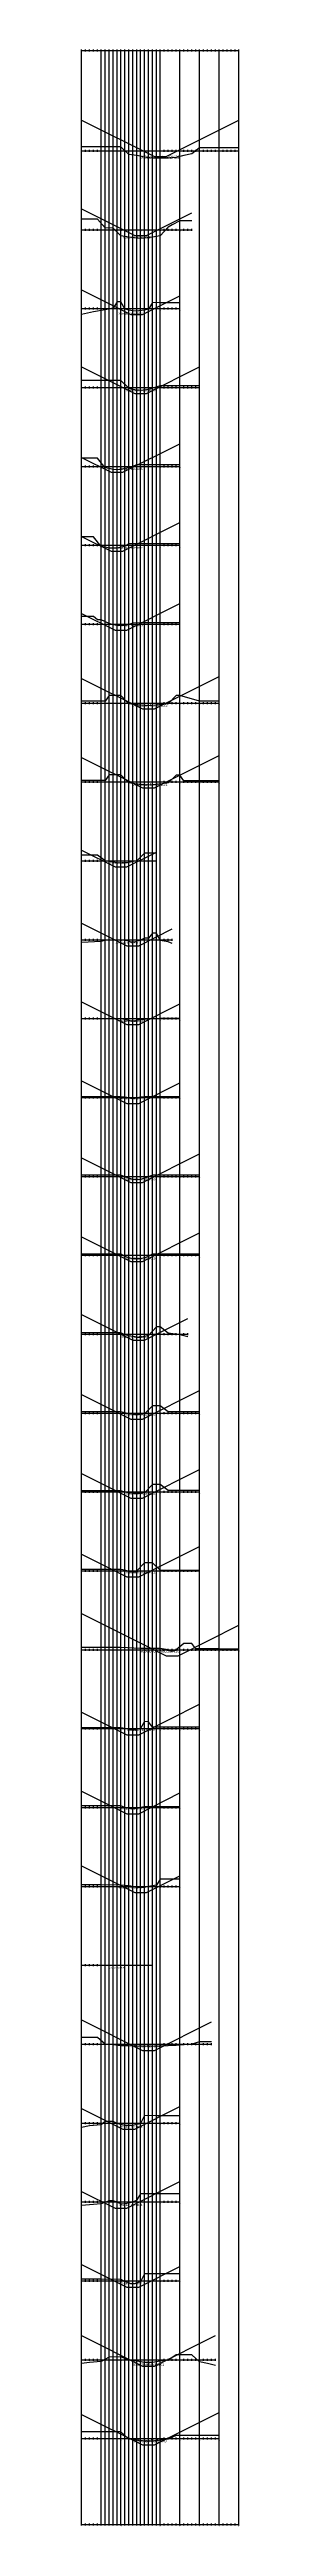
# Model space of a CAD drawing. Header units: inches. Extents: x 1000 to 1040, y -2 to 626.
import ezdxf

# ---------------------------------------------------------------- set-up
doc = ezdxf.new("R2010")
doc.units = ezdxf.units.IN
doc.header["$MEASUREMENT"] = 0
doc.styles.get("Standard").update_dxf_attribs({"font": 'arial.ttf'})

msp = doc.modelspace()

# ---------------------------------------------------------------- linework, layer by layer
for p, q in [((1000, -1.77), (1000, 625.44)), ((1005, -1.77), (1005, 625.44)), ((1006, -1.77), (1006, 625.44)), ((1007, -1.77), (1007, 625.44)), ((1008, -1.77), (1008, 625.44)), ((1009, -1.77), (1009, 625.44)), ((1010, -1.77), (1010, 625.44)), ((1011, -1.77), (1011, 625.44)), ((1012, -1.77), (1012, 625.44)), ((1013, -1.77), (1013, 625.44)), ((1014, -1.77), (1014, 625.44)), ((1015, -1.77), (1015, 625.44)), ((1016, -1.77), (1016, 625.44)), ((1017, -1.77), (1017, 625.44)), ((1018, -1.77), (1018, 625.44)), ((1019, -1.77), (1019, 625.44)), ((1020, -1.77), (1020, 625.44)), ((1025, -1.77), (1025, 625.44)), ((1030, -1.77), (1030, 625.44)), ((1035, -1.77), (1035, 625.44)), ((1040, -1.77), (1040, 625.44))]:
    msp.add_line(p, q)
for points in [[(1000, 625.19), (1000, 625.69)], [(1000, 625.44), (1040, 625.44)], [(1001, 625.19), (1001, 625.69)], [(1002, 625.19), (1002, 625.69)], [(1003, 625.19), (1003, 625.69)], [(1004, 625.19), (1004, 625.69)], [(1005, 625.19), (1005, 625.69)], [(1006, 625.19), (1006, 625.69)], [(1007, 625.19), (1007, 625.69)], [(1008, 625.19), (1008, 625.69)], [(1009, 625.19), (1009, 625.69)], [(1010, 625.19), (1010, 625.69)], [(1011, 625.19), (1011, 625.69)], [(1012, 625.19), (1012, 625.69)], [(1013, 625.19), (1013, 625.69)], [(1014, 625.19), (1014, 625.69)], [(1015, 625.19), (1015, 625.69)], [(1016, 625.19), (1016, 625.69)], [(1017, 625.19), (1017, 625.69)], [(1018, 625.19), (1018, 625.69)], [(1019, 625.19), (1019, 625.69)], [(1020, 625.19), (1020, 625.69)], [(1021, 625.19), (1021, 625.69)], [(1022, 625.19), (1022, 625.69)], [(1023, 625.19), (1023, 625.69)], [(1024, 625.19), (1024, 625.69)], [(1025, 625.19), (1025, 625.69)], [(1026, 625.19), (1026, 625.69)], [(1027, 625.19), (1027, 625.69)], [(1028, 625.19), (1028, 625.69)], [(1029, 625.19), (1029, 625.69)], [(1030, 625.19), (1030, 625.69)], [(1031, 625.19), (1031, 625.69)], [(1032, 625.19), (1032, 625.69)], [(1033, 625.19), (1033, 625.69)], [(1034, 625.19), (1034, 625.69)], [(1035, 625.19), (1035, 625.69)], [(1036, 625.19), (1036, 625.69)], [(1037, 625.19), (1037, 625.69)], [(1038, 625.19), (1038, 625.69)], [(1039, 625.19), (1039, 625.69)], [(1040, 625.19), (1040, 625.69)], [(1000, 607.78), (1018.5, 598.53), (1020, 598.53), (1021.5, 598.53), (1040, 607.78)], [(1040, 600.77), (1035, 600.76), (1030, 600.76), (1028, 599.25), (1026, 598.86), (1024, 598.35), (1022, 598.17), (1020, 598.11), (1018, 598.17), (1016, 598.4), (1014, 598.86), (1012, 599.06), (1010, 600.99), (1005, 601), (1000, 601.01)], [(1000, 599.75), (1000, 600.25)], [(1000, 599.75), (1000, 600.25)], [(1000, 600), (1040, 600)], [(1000, 600), (1040, 600)], [(1001, 599.75), (1001, 600.25)], [(1001, 599.75), (1001, 600.25)], [(1002, 599.75), (1002, 600.25)], [(1002, 599.75), (1002, 600.25)], [(1003, 599.75), (1003, 600.25)], [(1003, 599.75), (1003, 600.25)], [(1004, 599.75), (1004, 600.25)], [(1004, 599.75), (1004, 600.25)], [(1005, 599.75), (1005, 600.25)], [(1005, 599.75), (1005, 600.25)], [(1006, 599.75), (1006, 600.25)], [(1006, 599.75), (1006, 600.25)], [(1007, 599.75), (1007, 600.25)], [(1007, 599.75), (1007, 600.25)], [(1008, 599.75), (1008, 600.25)], [(1008, 599.75), (1008, 600.25)], [(1009, 599.75), (1009, 600.25)], [(1009, 599.75), (1009, 600.25)], [(1010, 599.75), (1010, 600.25)], [(1010, 599.75), (1010, 600.25)], [(1011, 599.75), (1011, 600.25)], [(1011, 599.75), (1011, 600.25)], [(1012, 599.75), (1012, 600.25)], [(1012, 599.75), (1012, 600.25)], [(1013, 599.75), (1013, 600.25)], [(1013, 599.75), (1013, 600.25)], [(1014, 599.75), (1014, 600.25)], [(1014, 599.75), (1014, 600.25)], [(1015, 599.75), (1015, 600.25)], [(1015, 599.75), (1015, 600.25)], [(1016, 599.75), (1016, 600.25)], [(1016, 599.75), (1016, 600.25)], [(1017, 599.75), (1017, 600.25)], [(1017, 599.75), (1017, 600.25)], [(1018, 599.75), (1018, 600.25)], [(1018, 599.75), (1018, 600.25)], [(1019, 599.75), (1019, 600.25)], [(1019, 599.75), (1019, 600.25)], [(1020, 599.75), (1020, 600.25)], [(1020, 599.75), (1020, 600.25)], [(1021, 599.75), (1021, 600.25)], [(1021, 599.75), (1021, 600.25)], [(1022, 599.75), (1022, 600.25)], [(1022, 599.75), (1022, 600.25)], [(1023, 599.75), (1023, 600.25)], [(1023, 599.75), (1023, 600.25)], [(1024, 599.75), (1024, 600.25)], [(1024, 599.75), (1024, 600.25)], [(1025, 599.75), (1025, 600.25)], [(1025, 599.75), (1025, 600.25)], [(1026, 599.75), (1026, 600.25)], [(1026, 599.75), (1026, 600.25)], [(1027, 599.75), (1027, 600.25)], [(1027, 599.75), (1027, 600.25)], [(1028, 599.75), (1028, 600.25)], [(1028, 599.75), (1028, 600.25)], [(1029, 599.75), (1029, 600.25)], [(1029, 599.75), (1029, 600.25)], [(1030, 599.75), (1030, 600.25)], [(1030, 599.75), (1030, 600.25)], [(1031, 599.75), (1031, 600.25)], [(1031, 599.75), (1031, 600.25)], [(1032, 599.75), (1032, 600.25)], [(1032, 599.75), (1032, 600.25)], [(1033, 599.75), (1033, 600.25)], [(1033, 599.75), (1033, 600.25)], [(1034, 599.75), (1034, 600.25)], [(1034, 599.75), (1034, 600.25)], [(1035, 599.75), (1035, 600.25)], [(1035, 599.75), (1035, 600.25)], [(1036, 599.75), (1036, 600.25)], [(1036, 599.75), (1036, 600.25)], [(1037, 599.75), (1037, 600.25)], [(1037, 599.75), (1037, 600.25)], [(1038, 599.75), (1038, 600.25)], [(1038, 599.75), (1038, 600.25)], [(1039, 599.75), (1039, 600.25)], [(1039, 599.75), (1039, 600.25)], [(1040, 599.75), (1040, 600.25)], [(1040, 599.75), (1040, 600.25)], [(1000, 585.28), (1013.5, 578.53), (1015, 578.53), (1016.5, 578.53), (1028, 584.28)], [(1028, 582.27), (1025, 582.27), (1023, 581.27), (1022, 580.66), (1020, 578.45), (1018, 578.16), (1016, 577.83), (1015, 577.76), (1014, 577.84), (1012, 578.16), (1010, 578.46), (1008, 580.43), (1006, 580.45), (1004, 582.72), (1000, 582.71)], [(1000, 579.75), (1000, 580.25)], [(1000, 579.75), (1000, 580.25)], [(1000, 580), (1028, 580)], [(1000, 580), (1028, 580)], [(1001, 579.75), (1001, 580.25)], [(1001, 579.75), (1001, 580.25)], [(1002, 579.75), (1002, 580.25)], [(1002, 579.75), (1002, 580.25)], [(1003, 579.75), (1003, 580.25)], [(1003, 579.75), (1003, 580.25)], [(1004, 579.75), (1004, 580.25)], [(1004, 579.75), (1004, 580.25)], [(1005, 579.75), (1005, 580.25)], [(1005, 579.75), (1005, 580.25)], [(1006, 579.75), (1006, 580.25)], [(1006, 579.75), (1006, 580.25)], [(1007, 579.75), (1007, 580.25)], [(1007, 579.75), (1007, 580.25)], [(1008, 579.75), (1008, 580.25)], [(1008, 579.75), (1008, 580.25)], [(1009, 579.75), (1009, 580.25)], [(1009, 579.75), (1009, 580.25)], [(1010, 579.75), (1010, 580.25)], [(1010, 579.75), (1010, 580.25)], [(1011, 579.75), (1011, 580.25)], [(1011, 579.75), (1011, 580.25)], [(1012, 579.75), (1012, 580.25)], [(1012, 579.75), (1012, 580.25)], [(1013, 579.75), (1013, 580.25)], [(1013, 579.75), (1013, 580.25)], [(1014, 579.75), (1014, 580.25)], [(1014, 579.75), (1014, 580.25)], [(1015, 579.75), (1015, 580.25)], [(1015, 579.75), (1015, 580.25)], [(1016, 579.75), (1016, 580.25)], [(1016, 579.75), (1016, 580.25)], [(1017, 579.75), (1017, 580.25)], [(1017, 579.75), (1017, 580.25)], [(1018, 579.75), (1018, 580.25)], [(1018, 579.75), (1018, 580.25)], [(1019, 579.75), (1019, 580.25)], [(1019, 579.75), (1019, 580.25)], [(1020, 579.75), (1020, 580.25)], [(1020, 579.75), (1020, 580.25)], [(1021, 579.75), (1021, 580.25)], [(1021, 579.75), (1021, 580.25)], [(1022, 579.75), (1022, 580.25)], [(1022, 579.75), (1022, 580.25)], [(1023, 579.75), (1023, 580.25)], [(1023, 579.75), (1023, 580.25)], [(1024, 579.75), (1024, 580.25)], [(1024, 579.75), (1024, 580.25)], [(1025, 579.75), (1025, 580.25)], [(1025, 579.75), (1025, 580.25)], [(1026, 579.75), (1026, 580.25)], [(1026, 579.75), (1026, 580.25)], [(1027, 579.75), (1027, 580.25)], [(1027, 579.75), (1027, 580.25)], [(1028, 579.75), (1028, 580.25)], [(1028, 579.75), (1028, 580.25)], [(1000, 564.77), (1012.5, 558.52), (1014, 558.52), (1015.5, 558.52), (1025, 563.27)], [(1025, 561.47), (1020, 561.48), (1018, 561.52), (1017, 559.83), (1016, 559.62), (1014.5, 559.43), (1014, 559.37), (1013, 559.43), (1012, 559.62), (1011, 559.92), (1010, 561.7), (1009, 561.69), (1008, 560.08), (1006, 559.68), (1003, 559.18), (1000, 558.52)], [(1000, 559.75), (1000, 560.25)], [(1000, 559.75), (1000, 560.25)], [(1000, 560), (1025, 560)], [(1000, 560), (1025, 560)], [(1001, 559.75), (1001, 560.25)], [(1001, 559.75), (1001, 560.25)], [(1002, 559.75), (1002, 560.25)], [(1002, 559.75), (1002, 560.25)], [(1003, 559.75), (1003, 560.25)], [(1003, 559.75), (1003, 560.25)], [(1004, 559.75), (1004, 560.25)], [(1004, 559.75), (1004, 560.25)], [(1005, 559.75), (1005, 560.25)], [(1005, 559.75), (1005, 560.25)], [(1006, 559.75), (1006, 560.25)], [(1006, 559.75), (1006, 560.25)], [(1007, 559.75), (1007, 560.25)], [(1007, 559.75), (1007, 560.25)], [(1008, 559.75), (1008, 560.25)], [(1008, 559.75), (1008, 560.25)], [(1009, 559.75), (1009, 560.25)], [(1009, 559.75), (1009, 560.25)], [(1010, 559.75), (1010, 560.25)], [(1010, 559.75), (1010, 560.25)], [(1011, 559.75), (1011, 560.25)], [(1011, 559.75), (1011, 560.25)], [(1012, 559.75), (1012, 560.25)], [(1012, 559.75), (1012, 560.25)], [(1013, 559.75), (1013, 560.25)], [(1013, 559.75), (1013, 560.25)], [(1014, 559.75), (1014, 560.25)], [(1014, 559.75), (1014, 560.25)], [(1015, 559.75), (1015, 560.25)], [(1015, 559.75), (1015, 560.25)], [(1016, 559.75), (1016, 560.25)], [(1016, 559.75), (1016, 560.25)], [(1017, 559.75), (1017, 560.25)], [(1017, 559.75), (1017, 560.25)], [(1018, 559.75), (1018, 560.25)], [(1018, 559.75), (1018, 560.25)], [(1019, 559.75), (1019, 560.25)], [(1019, 559.75), (1019, 560.25)], [(1020, 559.75), (1020, 560.25)], [(1020, 559.75), (1020, 560.25)], [(1021, 559.75), (1021, 560.25)], [(1021, 559.75), (1021, 560.25)], [(1022, 559.75), (1022, 560.25)], [(1022, 559.75), (1022, 560.25)], [(1023, 559.75), (1023, 560.25)], [(1023, 559.75), (1023, 560.25)], [(1024, 559.75), (1024, 560.25)], [(1024, 559.75), (1024, 560.25)], [(1025, 559.75), (1025, 560.25)], [(1025, 559.75), (1025, 560.25)], [(1000, 545.27), (1013.5, 538.52), (1015, 538.52), (1016.5, 538.52), (1030, 545.27)], [(1030, 540.4), (1025, 540.41), (1020, 540.41), (1018, 539.82), (1017, 539.54), (1016, 539.32), (1015, 539.26), (1014, 539.32), (1013, 539.54), (1012, 539.86), (1010, 541.8), (1007, 541.79), (1000, 541.77)], [(1000, 539.75), (1000, 540.25)], [(1000, 539.75), (1000, 540.25)], [(1001, 539.75), (1001, 540.25)], [(1001, 539.75), (1001, 540.25)], [(1002, 539.75), (1002, 540.25)], [(1002, 539.75), (1002, 540.25)], [(1003, 539.75), (1003, 540.25)], [(1003, 539.75), (1003, 540.25)], [(1004, 539.75), (1004, 540.25)], [(1004, 539.75), (1004, 540.25)], [(1005, 539.75), (1005, 540.25)], [(1005, 539.75), (1005, 540.25)], [(1006, 539.75), (1006, 540.25)], [(1006, 539.75), (1006, 540.25)], [(1007, 539.75), (1007, 540.25)], [(1007, 539.75), (1007, 540.25)], [(1008, 539.75), (1008, 540.25)], [(1008, 539.75), (1008, 540.25)], [(1009, 539.75), (1009, 540.25)], [(1009, 539.75), (1009, 540.25)], [(1010, 539.75), (1010, 540.25)], [(1010, 539.75), (1010, 540.25)], [(1011, 539.75), (1011, 540.25)], [(1011, 539.75), (1011, 540.25)], [(1012, 539.75), (1012, 540.25)], [(1012, 539.75), (1012, 540.25)], [(1013, 539.75), (1013, 540.25)], [(1013, 539.75), (1013, 540.25)], [(1014, 539.75), (1014, 540.25)], [(1014, 539.75), (1014, 540.25)], [(1015, 539.75), (1015, 540.25)], [(1015, 539.75), (1015, 540.25)], [(1016, 539.75), (1016, 540.25)], [(1016, 539.75), (1016, 540.25)], [(1017, 539.75), (1017, 540.25)], [(1017, 539.75), (1017, 540.25)], [(1018, 539.75), (1018, 540.25)], [(1018, 539.75), (1018, 540.25)], [(1019, 539.75), (1019, 540.25)], [(1019, 539.75), (1019, 540.25)], [(1020, 539.75), (1020, 540.25)], [(1020, 539.75), (1020, 540.25)], [(1021, 539.75), (1021, 540.25)], [(1021, 539.75), (1021, 540.25)], [(1022, 539.75), (1022, 540.25)], [(1022, 539.75), (1022, 540.25)], [(1023, 539.75), (1023, 540.25)], [(1023, 539.75), (1023, 540.25)], [(1024, 539.75), (1024, 540.25)], [(1024, 539.75), (1024, 540.25)], [(1025, 539.75), (1025, 540.25)], [(1025, 539.75), (1025, 540.25)], [(1026, 539.75), (1026, 540.25)], [(1026, 539.75), (1026, 540.25)], [(1027, 539.75), (1027, 540.25)], [(1027, 539.75), (1027, 540.25)], [(1028, 539.75), (1028, 540.25)], [(1028, 539.75), (1028, 540.25)], [(1029, 539.75), (1029, 540.25)], [(1029, 539.75), (1029, 540.25)], [(1030, 539.75), (1030, 540.25)], [(1030, 539.75), (1030, 540.25)], [(1000, 540), (1030, 540)], [(1000, 540), (1030, 540)], [(1000, 522.26), (1007.5, 518.51), (1009, 518.51), (1010.5, 518.51), (1025, 525.76)], [(1025, 520.42), (1020, 520.41), (1014, 520.41), (1012, 519.67), (1011, 519.43), (1010, 519.23), (1009, 519.17), (1008, 519.23), (1007, 519.43), (1006, 519.67), (1004, 522.12), (1000, 522.12)], [(1000, 519.75), (1000, 520.25)], [(1000, 519.75), (1000, 520.25)], [(1000, 520), (1025, 520)], [(1000, 520), (1025, 520)], [(1001, 519.75), (1001, 520.25)], [(1001, 519.75), (1001, 520.25)], [(1002, 519.75), (1002, 520.25)], [(1002, 519.75), (1002, 520.25)], [(1003, 519.75), (1003, 520.25)], [(1003, 519.75), (1003, 520.25)], [(1004, 519.75), (1004, 520.25)], [(1004, 519.75), (1004, 520.25)], [(1005, 519.75), (1005, 520.25)], [(1005, 519.75), (1005, 520.25)], [(1006, 519.75), (1006, 520.25)], [(1006, 519.75), (1006, 520.25)], [(1007, 519.75), (1007, 520.25)], [(1007, 519.75), (1007, 520.25)], [(1008, 519.75), (1008, 520.25)], [(1008, 519.75), (1008, 520.25)], [(1009, 519.75), (1009, 520.25)], [(1009, 519.75), (1009, 520.25)], [(1010, 519.75), (1010, 520.25)], [(1010, 519.75), (1010, 520.25)], [(1011, 519.75), (1011, 520.25)], [(1011, 519.75), (1011, 520.25)], [(1012, 519.75), (1012, 520.25)], [(1012, 519.75), (1012, 520.25)], [(1013, 519.75), (1013, 520.25)], [(1013, 519.75), (1013, 520.25)], [(1014, 519.75), (1014, 520.25)], [(1014, 519.75), (1014, 520.25)], [(1015, 519.75), (1015, 520.25)], [(1015, 519.75), (1015, 520.25)], [(1016, 519.75), (1016, 520.25)], [(1016, 519.75), (1016, 520.25)], [(1017, 519.75), (1017, 520.25)], [(1017, 519.75), (1017, 520.25)], [(1018, 519.75), (1018, 520.25)], [(1018, 519.75), (1018, 520.25)], [(1019, 519.75), (1019, 520.25)], [(1019, 519.75), (1019, 520.25)], [(1020, 519.75), (1020, 520.25)], [(1020, 519.75), (1020, 520.25)], [(1021, 519.75), (1021, 520.25)], [(1021, 519.75), (1021, 520.25)], [(1022, 519.75), (1022, 520.25)], [(1022, 519.75), (1022, 520.25)], [(1023, 519.75), (1023, 520.25)], [(1023, 519.75), (1023, 520.25)], [(1024, 519.75), (1024, 520.25)], [(1024, 519.75), (1024, 520.25)], [(1025, 519.75), (1025, 520.25)], [(1025, 519.75), (1025, 520.25)], [(1000, 502.26), (1007.5, 498.51), (1009, 498.51), (1010.5, 498.51), (1025, 505.76)], [(1025, 500.38), (1020, 500.38), (1012, 500.37), (1011, 499.72), (1010, 499.52), (1009, 499.3), (1008, 499.24), (1007, 499.24), (1006, 499.52), (1005, 499.67), (1003, 502.17), (1000, 502.17)], [(1000, 499.75), (1000, 500.25)], [(1000, 499.75), (1000, 500.25)], [(1000, 500), (1025, 500)], [(1000, 500), (1025, 500)], [(1001, 499.75), (1001, 500.25)], [(1001, 499.75), (1001, 500.25)], [(1002, 499.75), (1002, 500.25)], [(1002, 499.75), (1002, 500.25)], [(1003, 499.75), (1003, 500.25)], [(1003, 499.75), (1003, 500.25)], [(1004, 499.75), (1004, 500.25)], [(1004, 499.75), (1004, 500.25)], [(1005, 499.75), (1005, 500.25)], [(1005, 499.75), (1005, 500.25)], [(1006, 499.75), (1006, 500.25)], [(1006, 499.75), (1006, 500.25)], [(1007, 499.75), (1007, 500.25)], [(1007, 499.75), (1007, 500.25)], [(1008, 499.75), (1008, 500.25)], [(1008, 499.75), (1008, 500.25)], [(1009, 499.75), (1009, 500.25)], [(1009, 499.75), (1009, 500.25)], [(1010, 499.75), (1010, 500.25)], [(1010, 499.75), (1010, 500.25)], [(1011, 499.75), (1011, 500.25)], [(1011, 499.75), (1011, 500.25)], [(1012, 499.75), (1012, 500.25)], [(1012, 499.75), (1012, 500.25)], [(1013, 499.75), (1013, 500.25)], [(1013, 499.75), (1013, 500.25)], [(1014, 499.75), (1014, 500.25)], [(1014, 499.75), (1014, 500.25)], [(1015, 499.75), (1015, 500.25)], [(1015, 499.75), (1015, 500.25)], [(1016, 499.75), (1016, 500.25)], [(1016, 499.75), (1016, 500.25)], [(1017, 499.75), (1017, 500.25)], [(1017, 499.75), (1017, 500.25)], [(1018, 499.75), (1018, 500.25)], [(1018, 499.75), (1018, 500.25)], [(1019, 499.75), (1019, 500.25)], [(1019, 499.75), (1019, 500.25)], [(1020, 499.75), (1020, 500.25)], [(1020, 499.75), (1020, 500.25)], [(1021, 499.75), (1021, 500.25)], [(1021, 499.75), (1021, 500.25)], [(1022, 499.75), (1022, 500.25)], [(1022, 499.75), (1022, 500.25)], [(1023, 499.75), (1023, 500.25)], [(1023, 499.75), (1023, 500.25)], [(1024, 499.75), (1024, 500.25)], [(1024, 499.75), (1024, 500.25)], [(1025, 499.75), (1025, 500.25)], [(1025, 499.75), (1025, 500.25)], [(1000, 482.75), (1008.5, 478.5), (1010, 478.5), (1011.5, 478.5), (1025, 485.25)], [(1025, 480.35), (1020, 480.34), (1015, 480.34), (1013, 480.27), (1012, 479.96), (1011, 479.68), (1010, 479.62), (1009, 479.65), (1008, 479.81), (1007, 480.18), (1005, 481.12), (1004, 481.12), (1003, 481.92), (1000, 481.93)], [(1000, 479.75), (1000, 480.25)], [(1000, 479.75), (1000, 480.25)], [(1000, 480), (1025, 480)], [(1000, 480), (1025, 480)], [(1001, 479.75), (1001, 480.25)], [(1001, 479.75), (1001, 480.25)], [(1002, 479.75), (1002, 480.25)], [(1002, 479.75), (1002, 480.25)], [(1003, 479.75), (1003, 480.25)], [(1003, 479.75), (1003, 480.25)], [(1004, 479.75), (1004, 480.25)], [(1004, 479.75), (1004, 480.25)], [(1005, 479.75), (1005, 480.25)], [(1005, 479.75), (1005, 480.25)], [(1006, 479.75), (1006, 480.25)], [(1006, 479.75), (1006, 480.25)], [(1007, 479.75), (1007, 480.25)], [(1007, 479.75), (1007, 480.25)], [(1008, 479.75), (1008, 480.25)], [(1008, 479.75), (1008, 480.25)], [(1009, 479.75), (1009, 480.25)], [(1009, 479.75), (1009, 480.25)], [(1010, 479.75), (1010, 480.25)], [(1010, 479.75), (1010, 480.25)], [(1011, 479.75), (1011, 480.25)], [(1011, 479.75), (1011, 480.25)], [(1012, 479.75), (1012, 480.25)], [(1012, 479.75), (1012, 480.25)], [(1013, 479.75), (1013, 480.25)], [(1013, 479.75), (1013, 480.25)], [(1014, 479.75), (1014, 480.25)], [(1014, 479.75), (1014, 480.25)], [(1015, 479.75), (1015, 480.25)], [(1015, 479.75), (1015, 480.25)], [(1016, 479.75), (1016, 480.25)], [(1016, 479.75), (1016, 480.25)], [(1017, 479.75), (1017, 480.25)], [(1017, 479.75), (1017, 480.25)], [(1018, 479.75), (1018, 480.25)], [(1018, 479.75), (1018, 480.25)], [(1019, 479.75), (1019, 480.25)], [(1019, 479.75), (1019, 480.25)], [(1020, 479.75), (1020, 480.25)], [(1020, 479.75), (1020, 480.25)], [(1021, 479.75), (1021, 480.25)], [(1021, 479.75), (1021, 480.25)], [(1022, 479.75), (1022, 480.25)], [(1022, 479.75), (1022, 480.25)], [(1023, 479.75), (1023, 480.25)], [(1023, 479.75), (1023, 480.25)], [(1024, 479.75), (1024, 480.25)], [(1024, 479.75), (1024, 480.25)], [(1025, 479.75), (1025, 480.25)], [(1025, 479.75), (1025, 480.25)], [(1000, 466.25), (1015.5, 458.5), (1017, 458.5), (1018.5, 458.5), (1035, 466.75)], [(1035, 460.49), (1030, 460.49), (1025, 461.88), (1024, 461.88), (1022, 459.83), (1020, 459.53), (1018, 459.36), (1017, 459.31), (1016, 459.35), (1014, 459.58), (1012, 459.83), (1010, 461.93), (1007, 461.93), (1006, 460.48), (1000, 460.49)], [(1000, 459.75), (1000, 460.25)], [(1000, 459.75), (1000, 460.25)], [(1000, 460), (1035, 460)], [(1000, 460), (1035, 460)], [(1001, 459.75), (1001, 460.25)], [(1001, 459.75), (1001, 460.25)], [(1002, 459.75), (1002, 460.25)], [(1002, 459.75), (1002, 460.25)], [(1003, 459.75), (1003, 460.25)], [(1003, 459.75), (1003, 460.25)], [(1004, 459.75), (1004, 460.25)], [(1004, 459.75), (1004, 460.25)], [(1005, 459.75), (1005, 460.25)], [(1005, 459.75), (1005, 460.25)], [(1006, 459.75), (1006, 460.25)], [(1006, 459.75), (1006, 460.25)], [(1007, 459.75), (1007, 460.25)], [(1007, 459.75), (1007, 460.25)], [(1008, 459.75), (1008, 460.25)], [(1008, 459.75), (1008, 460.25)], [(1009, 459.75), (1009, 460.25)], [(1009, 459.75), (1009, 460.25)], [(1010, 459.75), (1010, 460.25)], [(1010, 459.75), (1010, 460.25)], [(1011, 459.75), (1011, 460.25)], [(1011, 459.75), (1011, 460.25)], [(1012, 459.75), (1012, 460.25)], [(1012, 459.75), (1012, 460.25)], [(1013, 459.75), (1013, 460.25)], [(1013, 459.75), (1013, 460.25)], [(1014, 459.75), (1014, 460.25)], [(1014, 459.75), (1014, 460.25)], [(1015, 459.75), (1015, 460.25)], [(1015, 459.75), (1015, 460.25)], [(1016, 459.75), (1016, 460.25)], [(1016, 459.75), (1016, 460.25)], [(1017, 459.75), (1017, 460.25)], [(1017, 459.75), (1017, 460.25)], [(1018, 459.75), (1018, 460.25)], [(1018, 459.75), (1018, 460.25)], [(1019, 459.75), (1019, 460.25)], [(1019, 459.75), (1019, 460.25)], [(1020, 459.75), (1020, 460.25)], [(1020, 459.75), (1020, 460.25)], [(1021, 459.75), (1021, 460.25)], [(1021, 459.75), (1021, 460.25)], [(1022, 459.75), (1022, 460.25)], [(1022, 459.75), (1022, 460.25)], [(1023, 459.75), (1023, 460.25)], [(1023, 459.75), (1023, 460.25)], [(1024, 459.75), (1024, 460.25)], [(1024, 459.75), (1024, 460.25)], [(1025, 459.75), (1025, 460.25)], [(1025, 459.75), (1025, 460.25)], [(1026, 459.75), (1026, 460.25)], [(1026, 459.75), (1026, 460.25)], [(1027, 459.75), (1027, 460.25)], [(1027, 459.75), (1027, 460.25)], [(1028, 459.75), (1028, 460.25)], [(1028, 459.75), (1028, 460.25)], [(1029, 459.75), (1029, 460.25)], [(1029, 459.75), (1029, 460.25)], [(1030, 459.75), (1030, 460.25)], [(1030, 459.75), (1030, 460.25)], [(1031, 459.75), (1031, 460.25)], [(1031, 459.75), (1031, 460.25)], [(1032, 459.75), (1032, 460.25)], [(1032, 459.75), (1032, 460.25)], [(1033, 459.75), (1033, 460.25)], [(1033, 459.75), (1033, 460.25)], [(1034, 459.75), (1034, 460.25)], [(1034, 459.75), (1034, 460.25)], [(1035, 459.75), (1035, 460.25)], [(1035, 459.75), (1035, 460.25)], [(1000, 446.24), (1015.5, 438.49), (1017, 438.49), (1018.5, 438.49), (1035, 446.74)], [(1035, 440.27), (1030, 440.28), (1026, 440.28), (1025, 441.73), (1024, 441.73), (1022, 439.78), (1020, 439.43), (1018, 439.26), (1017, 439.21), (1016, 439.26), (1014, 439.44), (1012, 439.78), (1010, 441.83), (1007, 441.83), (1006, 440.36), (1000, 440.37)], [(1000, 439.75), (1000, 440.25)], [(1000, 439.75), (1000, 440.25)], [(1000, 440), (1035, 440)], [(1000, 440), (1035, 440)], [(1001, 439.75), (1001, 440.25)], [(1001, 439.75), (1001, 440.25)], [(1002, 439.75), (1002, 440.25)], [(1002, 439.75), (1002, 440.25)], [(1003, 439.75), (1003, 440.25)], [(1003, 439.75), (1003, 440.25)], [(1004, 439.75), (1004, 440.25)], [(1004, 439.75), (1004, 440.25)], [(1005, 439.75), (1005, 440.25)], [(1005, 439.75), (1005, 440.25)], [(1006, 439.75), (1006, 440.25)], [(1006, 439.75), (1006, 440.25)], [(1007, 439.75), (1007, 440.25)], [(1007, 439.75), (1007, 440.25)], [(1008, 439.75), (1008, 440.25)], [(1008, 439.75), (1008, 440.25)], [(1009, 439.75), (1009, 440.25)], [(1009, 439.75), (1009, 440.25)], [(1010, 439.75), (1010, 440.25)], [(1010, 439.75), (1010, 440.25)], [(1011, 439.75), (1011, 440.25)], [(1011, 439.75), (1011, 440.25)], [(1012, 439.75), (1012, 440.25)], [(1012, 439.75), (1012, 440.25)], [(1013, 439.75), (1013, 440.25)], [(1013, 439.75), (1013, 440.25)], [(1014, 439.75), (1014, 440.25)], [(1014, 439.75), (1014, 440.25)], [(1015, 439.75), (1015, 440.25)], [(1015, 439.75), (1015, 440.25)], [(1016, 439.75), (1016, 440.25)], [(1016, 439.75), (1016, 440.25)], [(1017, 439.75), (1017, 440.25)], [(1017, 439.75), (1017, 440.25)], [(1018, 439.75), (1018, 440.25)], [(1018, 439.75), (1018, 440.25)], [(1019, 439.75), (1019, 440.25)], [(1019, 439.75), (1019, 440.25)], [(1020, 439.75), (1020, 440.25)], [(1020, 439.75), (1020, 440.25)], [(1021, 439.75), (1021, 440.25)], [(1021, 439.75), (1021, 440.25)], [(1022, 439.75), (1022, 440.25)], [(1022, 439.75), (1022, 440.25)], [(1023, 439.75), (1023, 440.25)], [(1023, 439.75), (1023, 440.25)], [(1024, 439.75), (1024, 440.25)], [(1024, 439.75), (1024, 440.25)], [(1025, 439.75), (1025, 440.25)], [(1025, 439.75), (1025, 440.25)], [(1026, 439.75), (1026, 440.25)], [(1026, 439.75), (1026, 440.25)], [(1027, 439.75), (1027, 440.25)], [(1027, 439.75), (1027, 440.25)], [(1028, 439.75), (1028, 440.25)], [(1028, 439.75), (1028, 440.25)], [(1029, 439.75), (1029, 440.25)], [(1029, 439.75), (1029, 440.25)], [(1030, 439.75), (1030, 440.25)], [(1030, 439.75), (1030, 440.25)], [(1031, 439.75), (1031, 440.25)], [(1031, 439.75), (1031, 440.25)], [(1032, 439.75), (1032, 440.25)], [(1032, 439.75), (1032, 440.25)], [(1033, 439.75), (1033, 440.25)], [(1033, 439.75), (1033, 440.25)], [(1034, 439.75), (1034, 440.25)], [(1034, 439.75), (1034, 440.25)], [(1035, 439.75), (1035, 440.25)], [(1035, 439.75), (1035, 440.25)], [(1000, 422.74), (1008.5, 418.49), (1010, 418.49), (1011.5, 418.49), (1019, 422.24)], [(1019, 421.98), (1016, 421.98), (1014, 419.98), (1012, 419.62), (1011, 419.47), (1010, 419.43), (1009, 419.48), (1008, 419.63), (1006, 419.97), (1004, 421.43), (1000, 421.43)], [(1000, 419.75), (1000, 420.25)], [(1000, 419.75), (1000, 420.25)], [(1000, 420), (1019, 420)], [(1000, 420), (1019, 420)], [(1001, 419.75), (1001, 420.25)], [(1001, 419.75), (1001, 420.25)], [(1002, 419.75), (1002, 420.25)], [(1002, 419.75), (1002, 420.25)], [(1003, 419.75), (1003, 420.25)], [(1003, 419.75), (1003, 420.25)], [(1004, 419.75), (1004, 420.25)], [(1004, 419.75), (1004, 420.25)], [(1005, 419.75), (1005, 420.25)], [(1005, 419.75), (1005, 420.25)], [(1006, 419.75), (1006, 420.25)], [(1006, 419.75), (1006, 420.25)], [(1007, 419.75), (1007, 420.25)], [(1007, 419.75), (1007, 420.25)], [(1008, 419.75), (1008, 420.25)], [(1008, 419.75), (1008, 420.25)], [(1009, 419.75), (1009, 420.25)], [(1009, 419.75), (1009, 420.25)], [(1010, 419.75), (1010, 420.25)], [(1010, 419.75), (1010, 420.25)], [(1011, 419.75), (1011, 420.25)], [(1011, 419.75), (1011, 420.25)], [(1012, 419.75), (1012, 420.25)], [(1012, 419.75), (1012, 420.25)], [(1013, 419.75), (1013, 420.25)], [(1013, 419.75), (1013, 420.25)], [(1014, 419.75), (1014, 420.25)], [(1014, 419.75), (1014, 420.25)], [(1015, 419.75), (1015, 420.25)], [(1015, 419.75), (1015, 420.25)], [(1016, 419.75), (1016, 420.25)], [(1016, 419.75), (1016, 420.25)], [(1017, 419.75), (1017, 420.25)], [(1017, 419.75), (1017, 420.25)], [(1018, 419.75), (1018, 420.25)], [(1018, 419.75), (1018, 420.25)], [(1019, 419.75), (1019, 420.25)], [(1019, 419.75), (1019, 420.25)], [(1000, 404.23), (1011.5, 398.48), (1013, 398.48), (1014.5, 398.48), (1023, 402.73)], [(1023, 399.08), (1022, 399.48), (1020, 399.82), (1019, 401.69), (1018, 401.69), (1017, 400.37), (1016, 400.38), (1015, 399.88), (1014, 399.61), (1013.5, 399.42), (1013, 399.37), (1012.5, 399.42), (1012, 399.62), (1011, 399.82), (1010, 399.88), (1006, 399.92), (1005, 399.52), (1000, 399.28)], [(1000, 399.75), (1000, 400.25)], [(1000, 399.75), (1000, 400.25)], [(1000, 400), (1023, 400)], [(1000, 400), (1023, 400)], [(1001, 399.75), (1001, 400.25)], [(1001, 399.75), (1001, 400.25)], [(1002, 399.75), (1002, 400.25)], [(1002, 399.75), (1002, 400.25)], [(1003, 399.75), (1003, 400.25)], [(1003, 399.75), (1003, 400.25)], [(1004, 399.75), (1004, 400.25)], [(1004, 399.75), (1004, 400.25)], [(1005, 399.75), (1005, 400.25)], [(1005, 399.75), (1005, 400.25)], [(1006, 399.75), (1006, 400.25)], [(1006, 399.75), (1006, 400.25)], [(1007, 399.75), (1007, 400.25)], [(1007, 399.75), (1007, 400.25)], [(1008, 399.75), (1008, 400.25)], [(1008, 399.75), (1008, 400.25)], [(1009, 399.75), (1009, 400.25)], [(1009, 399.75), (1009, 400.25)], [(1010, 399.75), (1010, 400.25)], [(1010, 399.75), (1010, 400.25)], [(1011, 399.75), (1011, 400.25)], [(1011, 399.75), (1011, 400.25)], [(1012, 399.75), (1012, 400.25)], [(1012, 399.75), (1012, 400.25)], [(1013, 399.75), (1013, 400.25)], [(1013, 399.75), (1013, 400.25)], [(1014, 399.75), (1014, 400.25)], [(1014, 399.75), (1014, 400.25)], [(1015, 399.75), (1015, 400.25)], [(1015, 399.75), (1015, 400.25)], [(1016, 399.75), (1016, 400.25)], [(1016, 399.75), (1016, 400.25)], [(1017, 399.75), (1017, 400.25)], [(1017, 399.75), (1017, 400.25)], [(1018, 399.75), (1018, 400.25)], [(1018, 399.75), (1018, 400.25)], [(1019, 399.75), (1019, 400.25)], [(1019, 399.75), (1019, 400.25)], [(1020, 399.75), (1020, 400.25)], [(1020, 399.75), (1020, 400.25)], [(1021, 399.75), (1021, 400.25)], [(1021, 399.75), (1021, 400.25)], [(1022, 399.75), (1022, 400.25)], [(1022, 399.75), (1022, 400.25)], [(1023, 399.75), (1023, 400.25)], [(1023, 399.75), (1023, 400.25)], [(1000, 384.23), (1011.5, 378.48), (1013, 378.48), (1014.5, 378.48), (1025, 383.73)], [(1000, 379.75), (1000, 380.25)], [(1000, 379.75), (1000, 380.25)], [(1000, 380), (1025, 380)], [(1000, 380), (1025, 380)], [(1025, 379.99), (1020, 379.99), (1016, 379.77), (1014, 379.61), (1013.5, 379.37), (1013, 379.32), (1012.5, 379.37), (1012, 379.56), (1011, 379.76), (1010, 379.96), (1005, 379.96), (1000, 379.97)], [(1001, 379.75), (1001, 380.25)], [(1001, 379.75), (1001, 380.25)], [(1002, 379.75), (1002, 380.25)], [(1002, 379.75), (1002, 380.25)], [(1003, 379.75), (1003, 380.25)], [(1003, 379.75), (1003, 380.25)], [(1004, 379.75), (1004, 380.25)], [(1004, 379.75), (1004, 380.25)], [(1005, 379.75), (1005, 380.25)], [(1005, 379.75), (1005, 380.25)], [(1006, 379.75), (1006, 380.25)], [(1006, 379.75), (1006, 380.25)], [(1007, 379.75), (1007, 380.25)], [(1007, 379.75), (1007, 380.25)], [(1008, 379.75), (1008, 380.25)], [(1008, 379.75), (1008, 380.25)], [(1009, 379.75), (1009, 380.25)], [(1009, 379.75), (1009, 380.25)], [(1010, 379.75), (1010, 380.25)], [(1010, 379.75), (1010, 380.25)], [(1011, 379.75), (1011, 380.25)], [(1011, 379.75), (1011, 380.25)], [(1012, 379.75), (1012, 380.25)], [(1012, 379.75), (1012, 380.25)], [(1013, 379.75), (1013, 380.25)], [(1013, 379.75), (1013, 380.25)], [(1014, 379.75), (1014, 380.25)], [(1014, 379.75), (1014, 380.25)], [(1015, 379.75), (1015, 380.25)], [(1015, 379.75), (1015, 380.25)], [(1016, 379.75), (1016, 380.25)], [(1016, 379.75), (1016, 380.25)], [(1017, 379.75), (1017, 380.25)], [(1017, 379.75), (1017, 380.25)], [(1018, 379.75), (1018, 380.25)], [(1018, 379.75), (1018, 380.25)], [(1019, 379.75), (1019, 380.25)], [(1019, 379.75), (1019, 380.25)], [(1020, 379.75), (1020, 380.25)], [(1020, 379.75), (1020, 380.25)], [(1021, 379.75), (1021, 380.25)], [(1021, 379.75), (1021, 380.25)], [(1022, 379.75), (1022, 380.25)], [(1022, 379.75), (1022, 380.25)], [(1023, 379.75), (1023, 380.25)], [(1023, 379.75), (1023, 380.25)], [(1024, 379.75), (1024, 380.25)], [(1024, 379.75), (1024, 380.25)], [(1025, 379.75), (1025, 380.25)], [(1025, 379.75), (1025, 380.25)], [(1000, 364.22), (1011.5, 358.47), (1013, 358.47), (1014.5, 358.47), (1025, 363.72)], [(1000, 359.75), (1000, 360.25)], [(1000, 359.75), (1000, 360.25)], [(1025, 360.16), (1020, 360.15), (1016, 360.15), (1015, 360.07), (1014, 359.88), (1013.5, 359.78), (1013, 359.73), (1012.5, 359.79), (1012, 359.88), (1011, 360.06), (1010, 360.14), (1005, 360.14), (1000, 360.15)], [(1000, 360), (1025, 360)], [(1000, 360), (1025, 360)], [(1001, 359.75), (1001, 360.25)], [(1001, 359.75), (1001, 360.25)], [(1002, 359.75), (1002, 360.25)], [(1002, 359.75), (1002, 360.25)], [(1003, 359.75), (1003, 360.25)], [(1003, 359.75), (1003, 360.25)], [(1004, 359.75), (1004, 360.25)], [(1004, 359.75), (1004, 360.25)], [(1005, 359.75), (1005, 360.25)], [(1005, 359.75), (1005, 360.25)], [(1006, 359.75), (1006, 360.25)], [(1006, 359.75), (1006, 360.25)], [(1007, 359.75), (1007, 360.25)], [(1007, 359.75), (1007, 360.25)], [(1008, 359.75), (1008, 360.25)], [(1008, 359.75), (1008, 360.25)], [(1009, 359.75), (1009, 360.25)], [(1009, 359.75), (1009, 360.25)], [(1010, 359.75), (1010, 360.25)], [(1010, 359.75), (1010, 360.25)], [(1011, 359.75), (1011, 360.25)], [(1011, 359.75), (1011, 360.25)], [(1012, 359.75), (1012, 360.25)], [(1012, 359.75), (1012, 360.25)], [(1013, 359.75), (1013, 360.25)], [(1013, 359.75), (1013, 360.25)], [(1014, 359.75), (1014, 360.25)], [(1014, 359.75), (1014, 360.25)], [(1015, 359.75), (1015, 360.25)], [(1015, 359.75), (1015, 360.25)], [(1016, 359.75), (1016, 360.25)], [(1016, 359.75), (1016, 360.25)], [(1017, 359.75), (1017, 360.25)], [(1017, 359.75), (1017, 360.25)], [(1018, 359.75), (1018, 360.25)], [(1018, 359.75), (1018, 360.25)], [(1019, 359.75), (1019, 360.25)], [(1019, 359.75), (1019, 360.25)], [(1020, 359.75), (1020, 360.25)], [(1020, 359.75), (1020, 360.25)], [(1021, 359.75), (1021, 360.25)], [(1021, 359.75), (1021, 360.25)], [(1022, 359.75), (1022, 360.25)], [(1022, 359.75), (1022, 360.25)], [(1023, 359.75), (1023, 360.25)], [(1023, 359.75), (1023, 360.25)], [(1024, 359.75), (1024, 360.25)], [(1024, 359.75), (1024, 360.25)], [(1025, 359.75), (1025, 360.25)], [(1025, 359.75), (1025, 360.25)], [(1000, 344.72), (1012.5, 338.47), (1014, 338.47), (1015.5, 338.47), (1030, 345.72)], [(1030, 340.31), (1025, 340.3), (1018, 340.3), (1017, 339.86), (1016, 339.55), (1015, 339.21), (1014, 339.15), (1013, 339.21), (1012, 339.56), (1011, 339.85), (1010, 340.28), (1005, 340.28), (1000, 340.29)], [(1000, 339.75), (1000, 340.25)], [(1000, 339.75), (1000, 340.25)], [(1000, 340), (1030, 340)], [(1000, 340), (1030, 340)], [(1001, 339.75), (1001, 340.25)], [(1001, 339.75), (1001, 340.25)], [(1002, 339.75), (1002, 340.25)], [(1002, 339.75), (1002, 340.25)], [(1003, 339.75), (1003, 340.25)], [(1003, 339.75), (1003, 340.25)], [(1004, 339.75), (1004, 340.25)], [(1004, 339.75), (1004, 340.25)], [(1005, 339.75), (1005, 340.25)], [(1005, 339.75), (1005, 340.25)], [(1006, 339.75), (1006, 340.25)], [(1006, 339.75), (1006, 340.25)], [(1007, 339.75), (1007, 340.25)], [(1007, 339.75), (1007, 340.25)], [(1008, 339.75), (1008, 340.25)], [(1008, 339.75), (1008, 340.25)], [(1009, 339.75), (1009, 340.25)], [(1009, 339.75), (1009, 340.25)], [(1010, 339.75), (1010, 340.25)], [(1010, 339.75), (1010, 340.25)], [(1011, 339.75), (1011, 340.25)], [(1011, 339.75), (1011, 340.25)], [(1012, 339.75), (1012, 340.25)], [(1012, 339.75), (1012, 340.25)], [(1013, 339.75), (1013, 340.25)], [(1013, 339.75), (1013, 340.25)], [(1014, 339.75), (1014, 340.25)], [(1014, 339.75), (1014, 340.25)], [(1015, 339.75), (1015, 340.25)], [(1015, 339.75), (1015, 340.25)], [(1016, 339.75), (1016, 340.25)], [(1016, 339.75), (1016, 340.25)], [(1017, 339.75), (1017, 340.25)], [(1017, 339.75), (1017, 340.25)], [(1018, 339.75), (1018, 340.25)], [(1018, 339.75), (1018, 340.25)], [(1019, 339.75), (1019, 340.25)], [(1019, 339.75), (1019, 340.25)], [(1020, 339.75), (1020, 340.25)], [(1020, 339.75), (1020, 340.25)], [(1021, 339.75), (1021, 340.25)], [(1021, 339.75), (1021, 340.25)], [(1022, 339.75), (1022, 340.25)], [(1022, 339.75), (1022, 340.25)], [(1023, 339.75), (1023, 340.25)], [(1023, 339.75), (1023, 340.25)], [(1024, 339.75), (1024, 340.25)], [(1024, 339.75), (1024, 340.25)], [(1025, 339.75), (1025, 340.25)], [(1025, 339.75), (1025, 340.25)], [(1026, 339.75), (1026, 340.25)], [(1026, 339.75), (1026, 340.25)], [(1027, 339.75), (1027, 340.25)], [(1027, 339.75), (1027, 340.25)], [(1028, 339.75), (1028, 340.25)], [(1028, 339.75), (1028, 340.25)], [(1029, 339.75), (1029, 340.25)], [(1029, 339.75), (1029, 340.25)], [(1030, 339.75), (1030, 340.25)], [(1030, 339.75), (1030, 340.25)], [(1000, 324.71), (1012.5, 318.46), (1014, 318.46), (1015.5, 318.46), (1030, 325.71)], [(1030, 320.27), (1025, 320.27), (1018, 320.26), (1017, 319.7), (1016, 319.35), (1015, 319.14), (1014, 319.08), (1013, 319.13), (1012, 319.36), (1011, 319.72), (1010, 320.27), (1005, 320.28), (1000, 320.28)], [(1000, 319.75), (1000, 320.25)], [(1000, 319.75), (1000, 320.25)], [(1000, 320), (1030, 320)], [(1000, 320), (1030, 320)], [(1001, 319.75), (1001, 320.25)], [(1001, 319.75), (1001, 320.25)], [(1002, 319.75), (1002, 320.25)], [(1002, 319.75), (1002, 320.25)], [(1003, 319.75), (1003, 320.25)], [(1003, 319.75), (1003, 320.25)], [(1004, 319.75), (1004, 320.25)], [(1004, 319.75), (1004, 320.25)], [(1005, 319.75), (1005, 320.25)], [(1005, 319.75), (1005, 320.25)], [(1006, 319.75), (1006, 320.25)], [(1006, 319.75), (1006, 320.25)], [(1007, 319.75), (1007, 320.25)], [(1007, 319.75), (1007, 320.25)], [(1008, 319.75), (1008, 320.25)], [(1008, 319.75), (1008, 320.25)], [(1009, 319.75), (1009, 320.25)], [(1009, 319.75), (1009, 320.25)], [(1010, 319.75), (1010, 320.25)], [(1010, 319.75), (1010, 320.25)], [(1011, 319.75), (1011, 320.25)], [(1011, 319.75), (1011, 320.25)], [(1012, 319.75), (1012, 320.25)], [(1012, 319.75), (1012, 320.25)], [(1013, 319.75), (1013, 320.25)], [(1013, 319.75), (1013, 320.25)], [(1014, 319.75), (1014, 320.25)], [(1014, 319.75), (1014, 320.25)], [(1015, 319.75), (1015, 320.25)], [(1015, 319.75), (1015, 320.25)], [(1016, 319.75), (1016, 320.25)], [(1016, 319.75), (1016, 320.25)], [(1017, 319.75), (1017, 320.25)], [(1017, 319.75), (1017, 320.25)], [(1018, 319.75), (1018, 320.25)], [(1018, 319.75), (1018, 320.25)], [(1019, 319.75), (1019, 320.25)], [(1019, 319.75), (1019, 320.25)], [(1020, 319.75), (1020, 320.25)], [(1020, 319.75), (1020, 320.25)], [(1021, 319.75), (1021, 320.25)], [(1021, 319.75), (1021, 320.25)], [(1022, 319.75), (1022, 320.25)], [(1022, 319.75), (1022, 320.25)], [(1023, 319.75), (1023, 320.25)], [(1023, 319.75), (1023, 320.25)], [(1024, 319.75), (1024, 320.25)], [(1024, 319.75), (1024, 320.25)], [(1025, 319.75), (1025, 320.25)], [(1025, 319.75), (1025, 320.25)], [(1026, 319.75), (1026, 320.25)], [(1026, 319.75), (1026, 320.25)], [(1027, 319.75), (1027, 320.25)], [(1027, 319.75), (1027, 320.25)], [(1028, 319.75), (1028, 320.25)], [(1028, 319.75), (1028, 320.25)], [(1029, 319.75), (1029, 320.25)], [(1029, 319.75), (1029, 320.25)], [(1030, 319.75), (1030, 320.25)], [(1030, 319.75), (1030, 320.25)], [(1000, 304.96), (1013, 298.46), (1014.5, 298.46), (1016, 298.46), (1027, 303.96)], [(1027, 299.32), (1025, 299.85), (1022, 300.25), (1020, 301.88), (1019, 301.89), (1017, 299.69), (1016, 299.38), (1015, 299.19), (1014.5, 299.14), (1014, 299.18), (1013, 299.38), (1012, 299.58), (1011, 299.85), (1010, 300.3), (1005, 300.3), (1000, 300.31)], [(1000, 299.75), (1000, 300.25)], [(1000, 299.75), (1000, 300.25)], [(1000, 300), (1027, 300)], [(1000, 300), (1027, 300)], [(1001, 299.75), (1001, 300.25)], [(1001, 299.75), (1001, 300.25)], [(1002, 299.75), (1002, 300.25)], [(1002, 299.75), (1002, 300.25)], [(1003, 299.75), (1003, 300.25)], [(1003, 299.75), (1003, 300.25)], [(1004, 299.75), (1004, 300.25)], [(1004, 299.75), (1004, 300.25)], [(1005, 299.75), (1005, 300.25)], [(1005, 299.75), (1005, 300.25)], [(1006, 299.75), (1006, 300.25)], [(1006, 299.75), (1006, 300.25)], [(1007, 299.75), (1007, 300.25)], [(1007, 299.75), (1007, 300.25)], [(1008, 299.75), (1008, 300.25)], [(1008, 299.75), (1008, 300.25)], [(1009, 299.75), (1009, 300.25)], [(1009, 299.75), (1009, 300.25)], [(1010, 299.75), (1010, 300.25)], [(1010, 299.75), (1010, 300.25)], [(1011, 299.75), (1011, 300.25)], [(1011, 299.75), (1011, 300.25)], [(1012, 299.75), (1012, 300.25)], [(1012, 299.75), (1012, 300.25)], [(1013, 299.75), (1013, 300.25)], [(1013, 299.75), (1013, 300.25)], [(1014, 299.75), (1014, 300.25)], [(1014, 299.75), (1014, 300.25)], [(1015, 299.75), (1015, 300.25)], [(1015, 299.75), (1015, 300.25)], [(1016, 299.75), (1016, 300.25)], [(1016, 299.75), (1016, 300.25)], [(1017, 299.75), (1017, 300.25)], [(1017, 299.75), (1017, 300.25)], [(1018, 299.75), (1018, 300.25)], [(1018, 299.75), (1018, 300.25)], [(1019, 299.75), (1019, 300.25)], [(1019, 299.75), (1019, 300.25)], [(1020, 299.75), (1020, 300.25)], [(1020, 299.75), (1020, 300.25)], [(1021, 299.75), (1021, 300.25)], [(1021, 299.75), (1021, 300.25)], [(1022, 299.75), (1022, 300.25)], [(1022, 299.75), (1022, 300.25)], [(1023, 299.75), (1023, 300.25)], [(1023, 299.75), (1023, 300.25)], [(1024, 299.75), (1024, 300.25)], [(1024, 299.75), (1024, 300.25)], [(1025, 299.75), (1025, 300.25)], [(1025, 299.75), (1025, 300.25)], [(1026, 299.75), (1026, 300.25)], [(1026, 299.75), (1026, 300.25)], [(1027, 299.75), (1027, 300.25)], [(1027, 299.75), (1027, 300.25)], [(1000, 284.7), (1012.5, 278.45), (1014, 278.45), (1015.5, 278.45), (1030, 285.7)], [(1030, 280.33), (1025, 280.33), (1022, 280.34), (1020, 281.8), (1018, 281.8), (1016, 279.83), (1015, 279.67), (1014, 279.61), (1013, 279.66), (1012, 279.83), (1011, 280.06), (1010, 280.31), (1005, 280.31), (1000, 280.32)], [(1000, 279.75), (1000, 280.25)], [(1000, 279.75), (1000, 280.25)], [(1000, 280), (1030, 280)], [(1000, 280), (1030, 280)], [(1001, 279.75), (1001, 280.25)], [(1001, 279.75), (1001, 280.25)], [(1002, 279.75), (1002, 280.25)], [(1002, 279.75), (1002, 280.25)], [(1003, 279.75), (1003, 280.25)], [(1003, 279.75), (1003, 280.25)], [(1004, 279.75), (1004, 280.25)], [(1004, 279.75), (1004, 280.25)], [(1005, 279.75), (1005, 280.25)], [(1005, 279.75), (1005, 280.25)], [(1006, 279.75), (1006, 280.25)], [(1006, 279.75), (1006, 280.25)], [(1007, 279.75), (1007, 280.25)], [(1007, 279.75), (1007, 280.25)], [(1008, 279.75), (1008, 280.25)], [(1008, 279.75), (1008, 280.25)], [(1009, 279.75), (1009, 280.25)], [(1009, 279.75), (1009, 280.25)], [(1010, 279.75), (1010, 280.25)], [(1010, 279.75), (1010, 280.25)], [(1011, 279.75), (1011, 280.25)], [(1011, 279.75), (1011, 280.25)], [(1012, 279.75), (1012, 280.25)], [(1012, 279.75), (1012, 280.25)], [(1013, 279.75), (1013, 280.25)], [(1013, 279.75), (1013, 280.25)], [(1014, 279.75), (1014, 280.25)], [(1014, 279.75), (1014, 280.25)], [(1015, 279.75), (1015, 280.25)], [(1015, 279.75), (1015, 280.25)], [(1016, 279.75), (1016, 280.25)], [(1016, 279.75), (1016, 280.25)], [(1017, 279.75), (1017, 280.25)], [(1017, 279.75), (1017, 280.25)], [(1018, 279.75), (1018, 280.25)], [(1018, 279.75), (1018, 280.25)], [(1019, 279.75), (1019, 280.25)], [(1019, 279.75), (1019, 280.25)], [(1020, 279.75), (1020, 280.25)], [(1020, 279.75), (1020, 280.25)], [(1021, 279.75), (1021, 280.25)], [(1021, 279.75), (1021, 280.25)], [(1022, 279.75), (1022, 280.25)], [(1022, 279.75), (1022, 280.25)], [(1023, 279.75), (1023, 280.25)], [(1023, 279.75), (1023, 280.25)], [(1024, 279.75), (1024, 280.25)], [(1024, 279.75), (1024, 280.25)], [(1025, 279.75), (1025, 280.25)], [(1025, 279.75), (1025, 280.25)], [(1026, 279.75), (1026, 280.25)], [(1026, 279.75), (1026, 280.25)], [(1027, 279.75), (1027, 280.25)], [(1027, 279.75), (1027, 280.25)], [(1028, 279.75), (1028, 280.25)], [(1028, 279.75), (1028, 280.25)], [(1029, 279.75), (1029, 280.25)], [(1029, 279.75), (1029, 280.25)], [(1030, 279.75), (1030, 280.25)], [(1030, 279.75), (1030, 280.25)], [(1000, 264.7), (1012.5, 258.45), (1014, 258.45), (1015.5, 258.45), (1030, 265.7)], [(1030, 260.35), (1025, 260.36), (1022, 260.36), (1020, 261.9), (1018, 261.91), (1016, 259.8), (1015, 259.61), (1014, 259.57), (1013, 259.62), (1012, 259.81), (1011, 259.96), (1010, 260.32), (1005, 260.31), (1000, 260.31)], [(1000, 259.75), (1000, 260.25)], [(1000, 259.75), (1000, 260.25)], [(1000, 260), (1030, 260)], [(1000, 260), (1030, 260)], [(1001, 259.75), (1001, 260.25)], [(1001, 259.75), (1001, 260.25)], [(1002, 259.75), (1002, 260.25)], [(1002, 259.75), (1002, 260.25)], [(1003, 259.75), (1003, 260.25)], [(1003, 259.75), (1003, 260.25)], [(1004, 259.75), (1004, 260.25)], [(1004, 259.75), (1004, 260.25)], [(1005, 259.75), (1005, 260.25)], [(1005, 259.75), (1005, 260.25)], [(1006, 259.75), (1006, 260.25)], [(1006, 259.75), (1006, 260.25)], [(1007, 259.75), (1007, 260.25)], [(1007, 259.75), (1007, 260.25)], [(1008, 259.75), (1008, 260.25)], [(1008, 259.75), (1008, 260.25)], [(1009, 259.75), (1009, 260.25)], [(1009, 259.75), (1009, 260.25)], [(1010, 259.75), (1010, 260.25)], [(1010, 259.75), (1010, 260.25)], [(1011, 259.75), (1011, 260.25)], [(1011, 259.75), (1011, 260.25)], [(1012, 259.75), (1012, 260.25)], [(1012, 259.75), (1012, 260.25)], [(1013, 259.75), (1013, 260.25)], [(1013, 259.75), (1013, 260.25)], [(1014, 259.75), (1014, 260.25)], [(1014, 259.75), (1014, 260.25)], [(1015, 259.75), (1015, 260.25)], [(1015, 259.75), (1015, 260.25)], [(1016, 259.75), (1016, 260.25)], [(1016, 259.75), (1016, 260.25)], [(1017, 259.75), (1017, 260.25)], [(1017, 259.75), (1017, 260.25)], [(1018, 259.75), (1018, 260.25)], [(1018, 259.75), (1018, 260.25)], [(1019, 259.75), (1019, 260.25)], [(1019, 259.75), (1019, 260.25)], [(1020, 259.75), (1020, 260.25)], [(1020, 259.75), (1020, 260.25)], [(1021, 259.75), (1021, 260.25)], [(1021, 259.75), (1021, 260.25)], [(1022, 259.75), (1022, 260.25)], [(1022, 259.75), (1022, 260.25)], [(1023, 259.75), (1023, 260.25)], [(1023, 259.75), (1023, 260.25)], [(1024, 259.75), (1024, 260.25)], [(1024, 259.75), (1024, 260.25)], [(1025, 259.75), (1025, 260.25)], [(1025, 259.75), (1025, 260.25)], [(1026, 259.75), (1026, 260.25)], [(1026, 259.75), (1026, 260.25)], [(1027, 259.75), (1027, 260.25)], [(1027, 259.75), (1027, 260.25)], [(1028, 259.75), (1028, 260.25)], [(1028, 259.75), (1028, 260.25)], [(1029, 259.75), (1029, 260.25)], [(1029, 259.75), (1029, 260.25)], [(1030, 259.75), (1030, 260.25)], [(1030, 259.75), (1030, 260.25)], [(1000, 244.19), (1011.5, 238.44), (1013, 238.44), (1014.5, 238.44), (1030, 246.19)], [(1030, 240.2), (1028, 240.1), (1025, 240.12), (1020, 240.14), (1018, 242.05), (1016, 242.06), (1014, 239.99), (1013.5, 239.66), (1013, 239.6), (1012.5, 239.66), (1012, 239.85), (1011, 240.13), (1010, 240.36), (1005, 240.37), (1000, 240.37)], [(1000, 239.75), (1000, 240.25)], [(1000, 239.75), (1000, 240.25)], [(1000, 240), (1030, 240)], [(1000, 240), (1030, 240)], [(1001, 239.75), (1001, 240.25)], [(1001, 239.75), (1001, 240.25)], [(1002, 239.75), (1002, 240.25)], [(1002, 239.75), (1002, 240.25)], [(1003, 239.75), (1003, 240.25)], [(1003, 239.75), (1003, 240.25)], [(1004, 239.75), (1004, 240.25)], [(1004, 239.75), (1004, 240.25)], [(1005, 239.75), (1005, 240.25)], [(1005, 239.75), (1005, 240.25)], [(1006, 239.75), (1006, 240.25)], [(1006, 239.75), (1006, 240.25)], [(1007, 239.75), (1007, 240.25)], [(1007, 239.75), (1007, 240.25)], [(1008, 239.75), (1008, 240.25)], [(1008, 239.75), (1008, 240.25)], [(1009, 239.75), (1009, 240.25)], [(1009, 239.75), (1009, 240.25)], [(1010, 239.75), (1010, 240.25)], [(1010, 239.75), (1010, 240.25)], [(1011, 239.75), (1011, 240.25)], [(1011, 239.75), (1011, 240.25)], [(1012, 239.75), (1012, 240.25)], [(1012, 239.75), (1012, 240.25)], [(1013, 239.75), (1013, 240.25)], [(1013, 239.75), (1013, 240.25)], [(1014, 239.75), (1014, 240.25)], [(1014, 239.75), (1014, 240.25)], [(1015, 239.75), (1015, 240.25)], [(1015, 239.75), (1015, 240.25)], [(1016, 239.75), (1016, 240.25)], [(1016, 239.75), (1016, 240.25)], [(1017, 239.75), (1017, 240.25)], [(1017, 239.75), (1017, 240.25)], [(1018, 239.75), (1018, 240.25)], [(1018, 239.75), (1018, 240.25)], [(1019, 239.75), (1019, 240.25)], [(1019, 239.75), (1019, 240.25)], [(1020, 239.75), (1020, 240.25)], [(1020, 239.75), (1020, 240.25)], [(1021, 239.75), (1021, 240.25)], [(1021, 239.75), (1021, 240.25)], [(1022, 239.75), (1022, 240.25)], [(1022, 239.75), (1022, 240.25)], [(1023, 239.75), (1023, 240.25)], [(1023, 239.75), (1023, 240.25)], [(1024, 239.75), (1024, 240.25)], [(1024, 239.75), (1024, 240.25)], [(1025, 239.75), (1025, 240.25)], [(1025, 239.75), (1025, 240.25)], [(1026, 239.75), (1026, 240.25)], [(1026, 239.75), (1026, 240.25)], [(1027, 239.75), (1027, 240.25)], [(1027, 239.75), (1027, 240.25)], [(1028, 239.75), (1028, 240.25)], [(1028, 239.75), (1028, 240.25)], [(1029, 239.75), (1029, 240.25)], [(1029, 239.75), (1029, 240.25)], [(1030, 239.75), (1030, 240.25)], [(1030, 239.75), (1030, 240.25)], [(1000, 229.19), (1021.5, 218.44), (1023, 218.44), (1024.5, 218.44), (1040, 226.19)], [(1040, 220.18), (1035, 220.19), (1029, 220.19), (1028, 221.57), (1026, 221.58), (1024, 219.94), (1023.5, 219.67), (1023, 219.62), (1022.5, 219.67), (1022, 219.94), (1021, 220.15), (1020, 220.31), (1015, 220.35), (1010, 220.54), (1005, 220.55), (1000, 220.55)], [(1000, 219.75), (1000, 220.25)], [(1000, 219.75), (1000, 220.25)], [(1000, 220), (1040, 220)], [(1000, 220), (1040, 220)], [(1001, 219.75), (1001, 220.25)], [(1001, 219.75), (1001, 220.25)], [(1002, 219.75), (1002, 220.25)], [(1002, 219.75), (1002, 220.25)], [(1003, 219.75), (1003, 220.25)], [(1003, 219.75), (1003, 220.25)], [(1004, 219.75), (1004, 220.25)], [(1004, 219.75), (1004, 220.25)], [(1005, 219.75), (1005, 220.25)], [(1005, 219.75), (1005, 220.25)], [(1006, 219.75), (1006, 220.25)], [(1006, 219.75), (1006, 220.25)], [(1007, 219.75), (1007, 220.25)], [(1007, 219.75), (1007, 220.25)], [(1008, 219.75), (1008, 220.25)], [(1008, 219.75), (1008, 220.25)], [(1009, 219.75), (1009, 220.25)], [(1009, 219.75), (1009, 220.25)], [(1010, 219.75), (1010, 220.25)], [(1010, 219.75), (1010, 220.25)], [(1011, 219.75), (1011, 220.25)], [(1011, 219.75), (1011, 220.25)], [(1012, 219.75), (1012, 220.25)], [(1012, 219.75), (1012, 220.25)], [(1013, 219.75), (1013, 220.25)], [(1013, 219.75), (1013, 220.25)], [(1014, 219.75), (1014, 220.25)], [(1014, 219.75), (1014, 220.25)], [(1015, 219.75), (1015, 220.25)], [(1015, 219.75), (1015, 220.25)], [(1016, 219.75), (1016, 220.25)], [(1016, 219.75), (1016, 220.25)], [(1017, 219.75), (1017, 220.25)], [(1017, 219.75), (1017, 220.25)], [(1018, 219.75), (1018, 220.25)], [(1018, 219.75), (1018, 220.25)], [(1019, 219.75), (1019, 220.25)], [(1019, 219.75), (1019, 220.25)], [(1020, 219.75), (1020, 220.25)], [(1020, 219.75), (1020, 220.25)], [(1021, 219.75), (1021, 220.25)], [(1021, 219.75), (1021, 220.25)], [(1022, 219.75), (1022, 220.25)], [(1022, 219.75), (1022, 220.25)], [(1023, 219.75), (1023, 220.25)], [(1023, 219.75), (1023, 220.25)], [(1024, 219.75), (1024, 220.25)], [(1024, 219.75), (1024, 220.25)], [(1025, 219.75), (1025, 220.25)], [(1025, 219.75), (1025, 220.25)], [(1026, 219.75), (1026, 220.25)], [(1026, 219.75), (1026, 220.25)], [(1027, 219.75), (1027, 220.25)], [(1027, 219.75), (1027, 220.25)], [(1028, 219.75), (1028, 220.25)], [(1028, 219.75), (1028, 220.25)], [(1029, 219.75), (1029, 220.25)], [(1029, 219.75), (1029, 220.25)], [(1030, 219.75), (1030, 220.25)], [(1030, 219.75), (1030, 220.25)], [(1031, 219.75), (1031, 220.25)], [(1031, 219.75), (1031, 220.25)], [(1032, 219.75), (1032, 220.25)], [(1032, 219.75), (1032, 220.25)], [(1033, 219.75), (1033, 220.25)], [(1033, 219.75), (1033, 220.25)], [(1034, 219.75), (1034, 220.25)], [(1034, 219.75), (1034, 220.25)], [(1035, 219.75), (1035, 220.25)], [(1035, 219.75), (1035, 220.25)], [(1036, 219.75), (1036, 220.25)], [(1036, 219.75), (1036, 220.25)], [(1037, 219.75), (1037, 220.25)], [(1037, 219.75), (1037, 220.25)], [(1038, 219.75), (1038, 220.25)], [(1038, 219.75), (1038, 220.25)], [(1039, 219.75), (1039, 220.25)], [(1039, 219.75), (1039, 220.25)], [(1040, 219.75), (1040, 220.25)], [(1040, 219.75), (1040, 220.25)], [(1000, 204.18), (1011.5, 198.43), (1013, 198.43), (1014.5, 198.43), (1030, 206.18)], [(1030, 200.33), (1025, 200.34), (1018, 200.34), (1017, 201.75), (1016, 201.83), (1015, 199.99), (1014, 199.88), (1013.5, 199.7), (1013, 199.65), (1012.5, 199.7), (1012, 199.86), (1011, 199.99), (1010, 200.21), (1005, 200.21), (1000, 200.22)], [(1000, 199.75), (1000, 200.25)], [(1000, 199.75), (1000, 200.25)], [(1000, 200), (1030, 200)], [(1000, 200), (1030, 200)], [(1001, 199.75), (1001, 200.25)], [(1001, 199.75), (1001, 200.25)], [(1002, 199.75), (1002, 200.25)], [(1002, 199.75), (1002, 200.25)], [(1003, 199.75), (1003, 200.25)], [(1003, 199.75), (1003, 200.25)], [(1004, 199.75), (1004, 200.25)], [(1004, 199.75), (1004, 200.25)], [(1005, 199.75), (1005, 200.25)], [(1005, 199.75), (1005, 200.25)], [(1006, 199.75), (1006, 200.25)], [(1006, 199.75), (1006, 200.25)], [(1007, 199.75), (1007, 200.25)], [(1007, 199.75), (1007, 200.25)], [(1008, 199.75), (1008, 200.25)], [(1008, 199.75), (1008, 200.25)], [(1009, 199.75), (1009, 200.25)], [(1009, 199.75), (1009, 200.25)], [(1010, 199.75), (1010, 200.25)], [(1010, 199.75), (1010, 200.25)], [(1011, 199.75), (1011, 200.25)], [(1011, 199.75), (1011, 200.25)], [(1012, 199.75), (1012, 200.25)], [(1012, 199.75), (1012, 200.25)], [(1013, 199.75), (1013, 200.25)], [(1013, 199.75), (1013, 200.25)], [(1014, 199.75), (1014, 200.25)], [(1014, 199.75), (1014, 200.25)], [(1015, 199.75), (1015, 200.25)], [(1015, 199.75), (1015, 200.25)], [(1016, 199.75), (1016, 200.25)], [(1016, 199.75), (1016, 200.25)], [(1017, 199.75), (1017, 200.25)], [(1017, 199.75), (1017, 200.25)], [(1018, 199.75), (1018, 200.25)], [(1018, 199.75), (1018, 200.25)], [(1019, 199.75), (1019, 200.25)], [(1019, 199.75), (1019, 200.25)], [(1020, 199.75), (1020, 200.25)], [(1020, 199.75), (1020, 200.25)], [(1021, 199.75), (1021, 200.25)], [(1021, 199.75), (1021, 200.25)], [(1022, 199.75), (1022, 200.25)], [(1022, 199.75), (1022, 200.25)], [(1023, 199.75), (1023, 200.25)], [(1023, 199.75), (1023, 200.25)], [(1024, 199.75), (1024, 200.25)], [(1024, 199.75), (1024, 200.25)], [(1025, 199.75), (1025, 200.25)], [(1025, 199.75), (1025, 200.25)], [(1026, 199.75), (1026, 200.25)], [(1026, 199.75), (1026, 200.25)], [(1027, 199.75), (1027, 200.25)], [(1027, 199.75), (1027, 200.25)], [(1028, 199.75), (1028, 200.25)], [(1028, 199.75), (1028, 200.25)], [(1029, 199.75), (1029, 200.25)], [(1029, 199.75), (1029, 200.25)], [(1030, 199.75), (1030, 200.25)], [(1030, 199.75), (1030, 200.25)], [(1000, 184.18), (1011.5, 178.43), (1013, 178.43), (1014.5, 178.43), (1025, 183.68)], [(1025, 180.19), (1020, 180.19), (1016, 180.19), (1015, 179.96), (1014, 179.83), (1013.5, 179.64), (1013, 179.59), (1012.5, 179.64), (1012, 179.82), (1011, 179.99), (1010, 180.4), (1005, 180.4), (1000, 180.41)], [(1000, 179.75), (1000, 180.25)], [(1000, 179.75), (1000, 180.25)], [(1000, 180), (1025, 180)], [(1000, 180), (1025, 180)], [(1001, 179.75), (1001, 180.25)], [(1001, 179.75), (1001, 180.25)], [(1002, 179.75), (1002, 180.25)], [(1002, 179.75), (1002, 180.25)], [(1003, 179.75), (1003, 180.25)], [(1003, 179.75), (1003, 180.25)], [(1004, 179.75), (1004, 180.25)], [(1004, 179.75), (1004, 180.25)], [(1005, 179.75), (1005, 180.25)], [(1005, 179.75), (1005, 180.25)], [(1006, 179.75), (1006, 180.25)], [(1006, 179.75), (1006, 180.25)], [(1007, 179.75), (1007, 180.25)], [(1007, 179.75), (1007, 180.25)], [(1008, 179.75), (1008, 180.25)], [(1008, 179.75), (1008, 180.25)], [(1009, 179.75), (1009, 180.25)], [(1009, 179.75), (1009, 180.25)], [(1010, 179.75), (1010, 180.25)], [(1010, 179.75), (1010, 180.25)], [(1011, 179.75), (1011, 180.25)], [(1011, 179.75), (1011, 180.25)], [(1012, 179.75), (1012, 180.25)], [(1012, 179.75), (1012, 180.25)], [(1013, 179.75), (1013, 180.25)], [(1013, 179.75), (1013, 180.25)], [(1014, 179.75), (1014, 180.25)], [(1014, 179.75), (1014, 180.25)], [(1015, 179.75), (1015, 180.25)], [(1015, 179.75), (1015, 180.25)], [(1016, 179.75), (1016, 180.25)], [(1016, 179.75), (1016, 180.25)], [(1017, 179.75), (1017, 180.25)], [(1017, 179.75), (1017, 180.25)], [(1018, 179.75), (1018, 180.25)], [(1018, 179.75), (1018, 180.25)], [(1019, 179.75), (1019, 180.25)], [(1019, 179.75), (1019, 180.25)], [(1020, 179.75), (1020, 180.25)], [(1020, 179.75), (1020, 180.25)], [(1021, 179.75), (1021, 180.25)], [(1021, 179.75), (1021, 180.25)], [(1022, 179.75), (1022, 180.25)], [(1022, 179.75), (1022, 180.25)], [(1023, 179.75), (1023, 180.25)], [(1023, 179.75), (1023, 180.25)], [(1024, 179.75), (1024, 180.25)], [(1024, 179.75), (1024, 180.25)], [(1025, 179.75), (1025, 180.25)], [(1025, 179.75), (1025, 180.25)], [(1000, 165.18), (1013.5, 158.43), (1015, 158.43), (1016.5, 158.43), (1025, 162.68)], [(1025, 161.8), (1023, 161.8), (1020, 161.79), (1019, 160.29), (1018, 160.13), (1017, 159.94), (1016, 159.7), (1015, 159.65), (1014, 159.71), (1013, 159.94), (1012, 160.13), (1011, 160.24), (1010, 160.35), (1005, 160.37), (1000, 160.39)], [(1000, 159.75), (1000, 160.25)], [(1000, 159.75), (1000, 160.25)], [(1000, 160), (1023, 160)], [(1000, 160), (1025, 160)], [(1001, 159.75), (1001, 160.25)], [(1001, 159.75), (1001, 160.25)], [(1002, 159.75), (1002, 160.25)], [(1002, 159.75), (1002, 160.25)], [(1003, 159.75), (1003, 160.25)], [(1003, 159.75), (1003, 160.25)], [(1004, 159.75), (1004, 160.25)], [(1004, 159.75), (1004, 160.25)], [(1005, 159.75), (1005, 160.25)], [(1005, 159.75), (1005, 160.25)], [(1006, 159.75), (1006, 160.25)], [(1006, 159.75), (1006, 160.25)], [(1007, 159.75), (1007, 160.25)], [(1007, 159.75), (1007, 160.25)], [(1008, 159.75), (1008, 160.25)], [(1008, 159.75), (1008, 160.25)], [(1009, 159.75), (1009, 160.25)], [(1009, 159.75), (1009, 160.25)], [(1010, 159.75), (1010, 160.25)], [(1010, 159.75), (1010, 160.25)], [(1011, 159.75), (1011, 160.25)], [(1011, 159.75), (1011, 160.25)], [(1012, 159.75), (1012, 160.25)], [(1012, 159.75), (1012, 160.25)], [(1013, 159.75), (1013, 160.25)], [(1013, 159.75), (1013, 160.25)], [(1014, 159.75), (1014, 160.25)], [(1014, 159.75), (1014, 160.25)], [(1015, 159.75), (1015, 160.25)], [(1015, 159.75), (1015, 160.25)], [(1016, 159.75), (1016, 160.25)], [(1016, 159.75), (1016, 160.25)], [(1017, 159.75), (1017, 160.25)], [(1017, 159.75), (1017, 160.25)], [(1018, 159.75), (1018, 160.25)], [(1018, 159.75), (1018, 160.25)], [(1019, 159.75), (1019, 160.25)], [(1019, 159.75), (1019, 160.25)], [(1020, 159.75), (1020, 160.25)], [(1020, 159.75), (1020, 160.25)], [(1021, 159.75), (1021, 160.25)], [(1021, 159.75), (1021, 160.25)], [(1022, 159.75), (1022, 160.25)], [(1022, 159.75), (1022, 160.25)], [(1023, 159.75), (1023, 160.25)], [(1023, 159.75), (1023, 160.25)], [(1024, 159.75), (1024, 160.25)], [(1025, 159.75), (1025, 160.25)], [(1000, 139.75), (1000, 140.25)], [(1000, 139.75), (1000, 140.25)], [(1000, 140), (1018, 140)], [(1000, 140), (1018, 140)], [(1001, 139.75), (1001, 140.25)], [(1001, 139.75), (1001, 140.25)], [(1002, 139.75), (1002, 140.25)], [(1002, 139.75), (1002, 140.25)], [(1003, 139.75), (1003, 140.25)], [(1003, 139.75), (1003, 140.25)], [(1004, 139.75), (1004, 140.25)], [(1004, 139.75), (1004, 140.25)], [(1005, 139.75), (1005, 140.25)], [(1005, 139.75), (1005, 140.25)], [(1006, 139.75), (1006, 140.25)], [(1006, 139.75), (1006, 140.25)], [(1007, 139.75), (1007, 140.25)], [(1007, 139.75), (1007, 140.25)], [(1008, 139.75), (1008, 140.25)], [(1008, 139.75), (1008, 140.25)], [(1009, 139.75), (1009, 140.25)], [(1009, 139.75), (1009, 140.25)], [(1010, 139.75), (1010, 140.25)], [(1010, 139.75), (1010, 140.25)], [(1011, 139.75), (1011, 140.25)], [(1011, 139.75), (1011, 140.25)], [(1012, 139.75), (1012, 140.25)], [(1012, 139.75), (1012, 140.25)], [(1013, 139.75), (1013, 140.25)], [(1013, 139.75), (1013, 140.25)], [(1014, 139.75), (1014, 140.25)], [(1014, 139.75), (1014, 140.25)], [(1015, 139.75), (1015, 140.25)], [(1015, 139.75), (1015, 140.25)], [(1016, 139.75), (1016, 140.25)], [(1016, 139.75), (1016, 140.25)], [(1017, 139.75), (1017, 140.25)], [(1017, 139.75), (1017, 140.25)], [(1018, 139.75), (1018, 140.25)], [(1018, 139.75), (1018, 140.25)], [(1000, 126.17), (1015.5, 118.42), (1017, 118.42), (1018.5, 118.42), (1033, 125.67)], [(1033, 120.63), (1030, 120.63), (1028, 119.96), (1026, 119.79), (1024, 119.64), (1022, 119.55), (1020, 119.45), (1017, 119.4), (1014, 119.45), (1012, 119.55), (1010, 119.59), (1008, 119.84), (1006, 119.99), (1004, 121.69), (1000, 121.7)], [(1000, 119.75), (1000, 120.25)], [(1000, 119.75), (1000, 120.25)], [(1000, 120), (1033, 120)], [(1000, 120), (1033, 120)], [(1001, 119.75), (1001, 120.25)], [(1001, 119.75), (1001, 120.25)], [(1002, 119.75), (1002, 120.25)], [(1002, 119.75), (1002, 120.25)], [(1003, 119.75), (1003, 120.25)], [(1003, 119.75), (1003, 120.25)], [(1004, 119.75), (1004, 120.25)], [(1004, 119.75), (1004, 120.25)], [(1005, 119.75), (1005, 120.25)], [(1005, 119.75), (1005, 120.25)], [(1006, 119.75), (1006, 120.25)], [(1006, 119.75), (1006, 120.25)], [(1007, 119.75), (1007, 120.25)], [(1007, 119.75), (1007, 120.25)], [(1008, 119.75), (1008, 120.25)], [(1008, 119.75), (1008, 120.25)], [(1009, 119.75), (1009, 120.25)], [(1009, 119.75), (1009, 120.25)], [(1010, 119.75), (1010, 120.25)], [(1010, 119.75), (1010, 120.25)], [(1011, 119.75), (1011, 120.25)], [(1011, 119.75), (1011, 120.25)], [(1012, 119.75), (1012, 120.25)], [(1012, 119.75), (1012, 120.25)], [(1013, 119.75), (1013, 120.25)], [(1013, 119.75), (1013, 120.25)], [(1014, 119.75), (1014, 120.25)], [(1014, 119.75), (1014, 120.25)], [(1015, 119.75), (1015, 120.25)], [(1015, 119.75), (1015, 120.25)], [(1016, 119.75), (1016, 120.25)], [(1016, 119.75), (1016, 120.25)], [(1017, 119.75), (1017, 120.25)], [(1017, 119.75), (1017, 120.25)], [(1018, 119.75), (1018, 120.25)], [(1018, 119.75), (1018, 120.25)], [(1019, 119.75), (1019, 120.25)], [(1019, 119.75), (1019, 120.25)], [(1020, 119.75), (1020, 120.25)], [(1020, 119.75), (1020, 120.25)], [(1021, 119.75), (1021, 120.25)], [(1021, 119.75), (1021, 120.25)], [(1022, 119.75), (1022, 120.25)], [(1022, 119.75), (1022, 120.25)], [(1023, 119.75), (1023, 120.25)], [(1023, 119.75), (1023, 120.25)], [(1024, 119.75), (1024, 120.25)], [(1024, 119.75), (1024, 120.25)], [(1025, 119.75), (1025, 120.25)], [(1025, 119.75), (1025, 120.25)], [(1026, 119.75), (1026, 120.25)], [(1026, 119.75), (1026, 120.25)], [(1027, 119.75), (1027, 120.25)], [(1027, 119.75), (1027, 120.25)], [(1028, 119.75), (1028, 120.25)], [(1028, 119.75), (1028, 120.25)], [(1029, 119.75), (1029, 120.25)], [(1029, 119.75), (1029, 120.25)], [(1030, 119.75), (1030, 120.25)], [(1030, 119.75), (1030, 120.25)], [(1031, 119.75), (1031, 120.25)], [(1031, 119.75), (1031, 120.25)], [(1032, 119.75), (1032, 120.25)], [(1032, 119.75), (1032, 120.25)], [(1033, 119.75), (1033, 120.25)], [(1033, 119.75), (1033, 120.25)], [(1000, 103.67), (1010.5, 98.42), (1012, 98.42), (1013.5, 98.42), (1025, 104.17)], [(1025, 101.87), (1019, 101.87), (1016, 101.88), (1015, 99.86), (1014, 99.61), (1013, 99.42), (1012, 99.38), (1011, 99.42), (1010, 99.61), (1009, 99.86), (1008, 100.4), (1006, 100.39), (1005, 99.57), (1002, 99.27), (1000, 98.87)], [(1000, 99.75), (1000, 100.25)], [(1000, 99.75), (1000, 100.25)], [(1000, 100), (1019, 100)], [(1000, 100), (1025, 100)], [(1001, 99.75), (1001, 100.25)], [(1001, 99.75), (1001, 100.25)], [(1002, 99.75), (1002, 100.25)], [(1002, 99.75), (1002, 100.25)], [(1003, 99.75), (1003, 100.25)], [(1003, 99.75), (1003, 100.25)], [(1004, 99.75), (1004, 100.25)], [(1004, 99.75), (1004, 100.25)], [(1005, 99.75), (1005, 100.25)], [(1005, 99.75), (1005, 100.25)], [(1006, 99.75), (1006, 100.25)], [(1006, 99.75), (1006, 100.25)], [(1007, 99.75), (1007, 100.25)], [(1007, 99.75), (1007, 100.25)], [(1008, 99.75), (1008, 100.25)], [(1008, 99.75), (1008, 100.25)], [(1009, 99.75), (1009, 100.25)], [(1009, 99.75), (1009, 100.25)], [(1010, 99.75), (1010, 100.25)], [(1010, 99.75), (1010, 100.25)], [(1011, 99.75), (1011, 100.25)], [(1011, 99.75), (1011, 100.25)], [(1012, 99.75), (1012, 100.25)], [(1012, 99.75), (1012, 100.25)], [(1013, 99.75), (1013, 100.25)], [(1013, 99.75), (1013, 100.25)], [(1014, 99.75), (1014, 100.25)], [(1014, 99.75), (1014, 100.25)], [(1015, 99.75), (1015, 100.25)], [(1015, 99.75), (1015, 100.25)], [(1016, 99.75), (1016, 100.25)], [(1016, 99.75), (1016, 100.25)], [(1017, 99.75), (1017, 100.25)], [(1017, 99.75), (1017, 100.25)], [(1018, 99.75), (1018, 100.25)], [(1018, 99.75), (1018, 100.25)], [(1019, 99.75), (1019, 100.25)], [(1019, 99.75), (1019, 100.25)], [(1020, 99.75), (1020, 100.25)], [(1021, 99.75), (1021, 100.25)], [(1022, 99.75), (1022, 100.25)], [(1023, 99.75), (1023, 100.25)], [(1024, 99.75), (1024, 100.25)], [(1025, 99.75), (1025, 100.25)], [(1000, 82.66), (1008.5, 78.41), (1010, 78.41), (1011.5, 78.41), (1025, 85.16)], [(1025, 82.08), (1018, 82.08), (1015, 82.08), (1014, 80.52), (1014, 80.49), (1013, 79.94), (1012, 79.69), (1011, 79.5), (1010.5, 79.45), (1010, 79.5), (1009.5, 79.69), (1009, 79.94), (1008, 80.31), (1007, 80.31), (1005, 79.55), (1002, 79.29), (1000, 79.08)], [(1000, 79.75), (1000, 80.25)], [(1000, 79.75), (1000, 80.25)], [(1000, 80), (1018, 80)], [(1000, 80), (1025, 80)], [(1001, 79.75), (1001, 80.25)], [(1001, 79.75), (1001, 80.25)], [(1002, 79.75), (1002, 80.25)], [(1002, 79.75), (1002, 80.25)], [(1003, 79.75), (1003, 80.25)], [(1003, 79.75), (1003, 80.25)], [(1004, 79.75), (1004, 80.25)], [(1004, 79.75), (1004, 80.25)], [(1005, 79.75), (1005, 80.25)], [(1005, 79.75), (1005, 80.25)], [(1006, 79.75), (1006, 80.25)], [(1006, 79.75), (1006, 80.25)], [(1007, 79.75), (1007, 80.25)], [(1007, 79.75), (1007, 80.25)], [(1008, 79.75), (1008, 80.25)], [(1008, 79.75), (1008, 80.25)], [(1009, 79.75), (1009, 80.25)], [(1009, 79.75), (1009, 80.25)], [(1010, 79.75), (1010, 80.25)], [(1010, 79.75), (1010, 80.25)], [(1011, 79.75), (1011, 80.25)], [(1011, 79.75), (1011, 80.25)], [(1012, 79.75), (1012, 80.25)], [(1012, 79.75), (1012, 80.25)], [(1013, 79.75), (1013, 80.25)], [(1013, 79.75), (1013, 80.25)], [(1014, 79.75), (1014, 80.25)], [(1014, 79.75), (1014, 80.25)], [(1015, 79.75), (1015, 80.25)], [(1015, 79.75), (1015, 80.25)], [(1016, 79.75), (1016, 80.25)], [(1016, 79.75), (1016, 80.25)], [(1017, 79.75), (1017, 80.25)], [(1017, 79.75), (1017, 80.25)], [(1018, 79.75), (1018, 80.25)], [(1018, 79.75), (1018, 80.25)], [(1019, 79.75), (1019, 80.25)], [(1020, 79.75), (1020, 80.25)], [(1021, 79.75), (1021, 80.25)], [(1022, 79.75), (1022, 80.25)], [(1023, 79.75), (1023, 80.25)], [(1024, 79.75), (1024, 80.25)], [(1025, 79.75), (1025, 80.25)], [(1000, 64.16), (1011.5, 58.41), (1013, 58.41), (1014.5, 58.41), (1025, 63.66)], [(1025, 61.79), (1019, 61.79), (1016, 61.8), (1015, 59.75), (1014, 59.49), (1013.5, 59.27), (1013, 59.21), (1012.5, 59.27), (1012, 59.5), (1011, 59.75), (1010, 60.37), (1005, 60.38), (1000, 60.39)], [(1000, 59.75), (1000, 60.25)], [(1000, 59.75), (1000, 60.25)], [(1000, 60), (1019, 60)], [(1000, 60), (1025, 60)], [(1001, 59.75), (1001, 60.25)], [(1001, 59.75), (1001, 60.25)], [(1002, 59.75), (1002, 60.25)], [(1002, 59.75), (1002, 60.25)], [(1003, 59.75), (1003, 60.25)], [(1003, 59.75), (1003, 60.25)], [(1004, 59.75), (1004, 60.25)], [(1004, 59.75), (1004, 60.25)], [(1005, 59.75), (1005, 60.25)], [(1005, 59.75), (1005, 60.25)], [(1006, 59.75), (1006, 60.25)], [(1006, 59.75), (1006, 60.25)], [(1007, 59.75), (1007, 60.25)], [(1007, 59.75), (1007, 60.25)], [(1008, 59.75), (1008, 60.25)], [(1008, 59.75), (1008, 60.25)], [(1009, 59.75), (1009, 60.25)], [(1009, 59.75), (1009, 60.25)], [(1010, 59.75), (1010, 60.25)], [(1010, 59.75), (1010, 60.25)], [(1011, 59.75), (1011, 60.25)], [(1011, 59.75), (1011, 60.25)], [(1012, 59.75), (1012, 60.25)], [(1012, 59.75), (1012, 60.25)], [(1013, 59.75), (1013, 60.25)], [(1013, 59.75), (1013, 60.25)], [(1014, 59.75), (1014, 60.25)], [(1014, 59.75), (1014, 60.25)], [(1015, 59.75), (1015, 60.25)], [(1015, 59.75), (1015, 60.25)], [(1016, 59.75), (1016, 60.25)], [(1016, 59.75), (1016, 60.25)], [(1017, 59.75), (1017, 60.25)], [(1017, 59.75), (1017, 60.25)], [(1018, 59.75), (1018, 60.25)], [(1018, 59.75), (1018, 60.25)], [(1019, 59.75), (1019, 60.25)], [(1019, 59.75), (1019, 60.25)], [(1020, 59.75), (1020, 60.25)], [(1021, 59.75), (1021, 60.25)], [(1022, 59.75), (1022, 60.25)], [(1023, 59.75), (1023, 60.25)], [(1024, 59.75), (1024, 60.25)], [(1025, 59.75), (1025, 60.25)], [(1000, 46.15), (1015.5, 38.4), (1017, 38.4), (1018.5, 38.4), (1034, 46.15)], [(1034, 38.55), (1032, 39.02), (1030, 39.45), (1028, 41.23), (1024, 41.24), (1022, 39.89), (1020, 39.59), (1018, 39.31), (1017, 39.26), (1016, 39.31), (1014, 39.59), (1012, 39.85), (1010, 40.69), (1007, 40.68), (1005, 39.55), (1002, 39.29), (1000, 39.05)], [(1000, 39.75), (1000, 40.25)], [(1000, 39.75), (1000, 40.25)], [(1000, 40), (1034, 40)], [(1000, 40), (1034, 40)], [(1001, 39.75), (1001, 40.25)], [(1001, 39.75), (1001, 40.25)], [(1002, 39.75), (1002, 40.25)], [(1002, 39.75), (1002, 40.25)], [(1003, 39.75), (1003, 40.25)], [(1003, 39.75), (1003, 40.25)], [(1004, 39.75), (1004, 40.25)], [(1004, 39.75), (1004, 40.25)], [(1005, 39.75), (1005, 40.25)], [(1005, 39.75), (1005, 40.25)], [(1006, 39.75), (1006, 40.25)], [(1006, 39.75), (1006, 40.25)], [(1007, 39.75), (1007, 40.25)], [(1007, 39.75), (1007, 40.25)], [(1008, 39.75), (1008, 40.25)], [(1008, 39.75), (1008, 40.25)], [(1009, 39.75), (1009, 40.25)], [(1009, 39.75), (1009, 40.25)], [(1010, 39.75), (1010, 40.25)], [(1010, 39.75), (1010, 40.25)], [(1011, 39.75), (1011, 40.25)], [(1011, 39.75), (1011, 40.25)], [(1012, 39.75), (1012, 40.25)], [(1012, 39.75), (1012, 40.25)], [(1013, 39.75), (1013, 40.25)], [(1013, 39.75), (1013, 40.25)], [(1014, 39.75), (1014, 40.25)], [(1014, 39.75), (1014, 40.25)], [(1015, 39.75), (1015, 40.25)], [(1015, 39.75), (1015, 40.25)], [(1016, 39.75), (1016, 40.25)], [(1016, 39.75), (1016, 40.25)], [(1017, 39.75), (1017, 40.25)], [(1017, 39.75), (1017, 40.25)], [(1018, 39.75), (1018, 40.25)], [(1018, 39.75), (1018, 40.25)], [(1019, 39.75), (1019, 40.25)], [(1019, 39.75), (1019, 40.25)], [(1020, 39.75), (1020, 40.25)], [(1020, 39.75), (1020, 40.25)], [(1021, 39.75), (1021, 40.25)], [(1021, 39.75), (1021, 40.25)], [(1022, 39.75), (1022, 40.25)], [(1022, 39.75), (1022, 40.25)], [(1023, 39.75), (1023, 40.25)], [(1023, 39.75), (1023, 40.25)], [(1024, 39.75), (1024, 40.25)], [(1024, 39.75), (1024, 40.25)], [(1025, 39.75), (1025, 40.25)], [(1025, 39.75), (1025, 40.25)], [(1026, 39.75), (1026, 40.25)], [(1026, 39.75), (1026, 40.25)], [(1027, 39.75), (1027, 40.25)], [(1027, 39.75), (1027, 40.25)], [(1028, 39.75), (1028, 40.25)], [(1028, 39.75), (1028, 40.25)], [(1029, 39.75), (1029, 40.25)], [(1029, 39.75), (1029, 40.25)], [(1030, 39.75), (1030, 40.25)], [(1030, 39.75), (1030, 40.25)], [(1031, 39.75), (1031, 40.25)], [(1031, 39.75), (1031, 40.25)], [(1032, 39.75), (1032, 40.25)], [(1032, 39.75), (1032, 40.25)], [(1033, 39.75), (1033, 40.25)], [(1033, 39.75), (1033, 40.25)], [(1034, 39.75), (1034, 40.25)], [(1034, 39.75), (1034, 40.25)], [(1000, 26.15), (1015.5, 18.4), (1017, 18.4), (1018.5, 18.4), (1035, 26.65)], [(1035, 20.78), (1030, 20.78), (1024, 20.77), (1022, 19.82), (1020, 19.58), (1018, 19.36), (1017, 19.31), (1016, 19.36), (1014, 19.57), (1012, 19.83), (1010, 21.74), (1005, 21.74), (1000, 21.75)], [(1000, 19.75), (1000, 20.25)], [(1000, 19.75), (1000, 20.25)], [(1000, 20), (1035, 20)], [(1000, 20), (1035, 20)], [(1001, 19.75), (1001, 20.25)], [(1001, 19.75), (1001, 20.25)], [(1002, 19.75), (1002, 20.25)], [(1002, 19.75), (1002, 20.25)], [(1003, 19.75), (1003, 20.25)], [(1003, 19.75), (1003, 20.25)], [(1004, 19.75), (1004, 20.25)], [(1004, 19.75), (1004, 20.25)], [(1005, 19.75), (1005, 20.25)], [(1005, 19.75), (1005, 20.25)], [(1006, 19.75), (1006, 20.25)], [(1006, 19.75), (1006, 20.25)], [(1007, 19.75), (1007, 20.25)], [(1007, 19.75), (1007, 20.25)], [(1008, 19.75), (1008, 20.25)], [(1008, 19.75), (1008, 20.25)], [(1009, 19.75), (1009, 20.25)], [(1009, 19.75), (1009, 20.25)], [(1010, 19.75), (1010, 20.25)], [(1010, 19.75), (1010, 20.25)], [(1011, 19.75), (1011, 20.25)], [(1011, 19.75), (1011, 20.25)], [(1012, 19.75), (1012, 20.25)], [(1012, 19.75), (1012, 20.25)], [(1013, 19.75), (1013, 20.25)], [(1013, 19.75), (1013, 20.25)], [(1014, 19.75), (1014, 20.25)], [(1014, 19.75), (1014, 20.25)], [(1015, 19.75), (1015, 20.25)], [(1015, 19.75), (1015, 20.25)], [(1016, 19.75), (1016, 20.25)], [(1016, 19.75), (1016, 20.25)], [(1017, 19.75), (1017, 20.25)], [(1017, 19.75), (1017, 20.25)], [(1018, 19.75), (1018, 20.25)], [(1018, 19.75), (1018, 20.25)], [(1019, 19.75), (1019, 20.25)], [(1019, 19.75), (1019, 20.25)], [(1020, 19.75), (1020, 20.25)], [(1020, 19.75), (1020, 20.25)], [(1021, 19.75), (1021, 20.25)], [(1021, 19.75), (1021, 20.25)], [(1022, 19.75), (1022, 20.25)], [(1022, 19.75), (1022, 20.25)], [(1023, 19.75), (1023, 20.25)], [(1023, 19.75), (1023, 20.25)], [(1024, 19.75), (1024, 20.25)], [(1024, 19.75), (1024, 20.25)], [(1025, 19.75), (1025, 20.25)], [(1025, 19.75), (1025, 20.25)], [(1026, 19.75), (1026, 20.25)], [(1026, 19.75), (1026, 20.25)], [(1027, 19.75), (1027, 20.25)], [(1027, 19.75), (1027, 20.25)], [(1028, 19.75), (1028, 20.25)], [(1028, 19.75), (1028, 20.25)], [(1029, 19.75), (1029, 20.25)], [(1029, 19.75), (1029, 20.25)], [(1030, 19.75), (1030, 20.25)], [(1030, 19.75), (1030, 20.25)], [(1031, 19.75), (1031, 20.25)], [(1031, 19.75), (1031, 20.25)], [(1032, 19.75), (1032, 20.25)], [(1032, 19.75), (1032, 20.25)], [(1033, 19.75), (1033, 20.25)], [(1033, 19.75), (1033, 20.25)], [(1034, 19.75), (1034, 20.25)], [(1034, 19.75), (1034, 20.25)], [(1035, 19.75), (1035, 20.25)], [(1035, 19.75), (1035, 20.25)], [(1000, -2.02), (1000, -1.52)], [(1000, -1.77), (1040, -1.77)], [(1001, -2.02), (1001, -1.52)], [(1002, -2.02), (1002, -1.52)], [(1003, -2.02), (1003, -1.52)], [(1004, -2.02), (1004, -1.52)], [(1005, -2.02), (1005, -1.52)], [(1006, -2.02), (1006, -1.52)], [(1007, -2.02), (1007, -1.52)], [(1008, -2.02), (1008, -1.52)], [(1009, -2.02), (1009, -1.52)], [(1010, -2.02), (1010, -1.52)], [(1011, -2.02), (1011, -1.52)], [(1012, -2.02), (1012, -1.52)], [(1013, -2.02), (1013, -1.52)], [(1014, -2.02), (1014, -1.52)], [(1015, -2.02), (1015, -1.52)], [(1016, -2.02), (1016, -1.52)], [(1017, -2.02), (1017, -1.52)], [(1018, -2.02), (1018, -1.52)], [(1019, -2.02), (1019, -1.52)], [(1020, -2.02), (1020, -1.52)], [(1021, -2.02), (1021, -1.52)], [(1022, -2.02), (1022, -1.52)], [(1023, -2.02), (1023, -1.52)], [(1024, -2.02), (1024, -1.52)], [(1025, -2.02), (1025, -1.52)], [(1026, -2.02), (1026, -1.52)], [(1027, -2.02), (1027, -1.52)], [(1028, -2.02), (1028, -1.52)], [(1029, -2.02), (1029, -1.52)], [(1030, -2.02), (1030, -1.52)], [(1031, -2.02), (1031, -1.52)], [(1032, -2.02), (1032, -1.52)], [(1033, -2.02), (1033, -1.52)], [(1034, -2.02), (1034, -1.52)], [(1035, -2.02), (1035, -1.52)], [(1036, -2.02), (1036, -1.52)], [(1037, -2.02), (1037, -1.52)], [(1038, -2.02), (1038, -1.52)], [(1039, -2.02), (1039, -1.52)], [(1040, -2.02), (1040, -1.52)]]:
    msp.add_lwpolyline(points)

# ---------------------------------------------------------------- texts
for s, insert, char_height, attachment_point in [('0', (1000, 625.19), 0.25, 2), ('5', (1005, 625.19), 0.25, 2), ('10', (1010, 625.19), 0.25, 2), ('15', (1015, 625.19), 0.25, 2), ('20', (1020, 625.19), 0.25, 2), ('25', (1025, 625.19), 0.25, 2), ('30', (1030, 625.19), 0.25, 2), ('35', (1035, 625.19), 0.25, 2), ('40', (1040, 625.19), 0.25, 2), ('0', (1000, 599.75), 0.25, 2), ('0', (1000, 599.75), 0.25, 2), ('5', (1005, 599.75), 0.25, 2), ('5', (1005, 599.75), 0.25, 2), ('10', (1010, 599.75), 0.25, 2), ('10', (1010, 599.75), 0.25, 2), ('15', (1015, 599.75), 0.25, 2), ('15', (1015, 599.75), 0.25, 2), ('XSection No:BBK29', (1020, 598.39), 0.8, 5), ('20', (1020, 599.75), 0.25, 2), ('20', (1020, 599.75), 0.25, 2), ('25', (1025, 599.75), 0.25, 2), ('25', (1025, 599.75), 0.25, 2), ('30', (1030, 599.75), 0.25, 2), ('30', (1030, 599.75), 0.25, 2), ('35', (1035, 599.75), 0.25, 2), ('35', (1035, 599.75), 0.25, 2), ('40', (1040, 599.75), 0.25, 2), ('40', (1040, 599.75), 0.25, 2), ('0', (1000, 579.75), 0.25, 2), ('0', (1000, 579.75), 0.25, 2), ('5', (1005, 579.75), 0.25, 2), ('5', (1005, 579.75), 0.25, 2), ('10', (1010, 579.75), 0.25, 2), ('10', (1010, 579.75), 0.25, 2), ('XSection No:BBK28', (1014, 578.1), 0.56, 5), ('15', (1015, 579.75), 0.25, 2), ('15', (1015, 579.75), 0.25, 2), ('20', (1020, 579.75), 0.25, 2), ('20', (1020, 579.75), 0.25, 2), ('25', (1025, 579.75), 0.25, 2), ('25', (1025, 579.75), 0.25, 2), ('0', (1000, 559.75), 0.25, 2), ('0', (1000, 559.75), 0.25, 2), ('5', (1005, 559.75), 0.25, 2), ('5', (1005, 559.75), 0.25, 2), ('XSection No:BBK27', (1012.5, 558.74), 0.5, 5), ('10', (1010, 559.75), 0.25, 2), ('10', (1010, 559.75), 0.25, 2), ('15', (1015, 559.75), 0.25, 2), ('15', (1015, 559.75), 0.25, 2), ('20', (1020, 559.75), 0.25, 2), ('20', (1020, 559.75), 0.25, 2), ('25', (1025, 559.75), 0.25, 2), ('25', (1025, 559.75), 0.25, 2), ('0', (1000, 539.75), 0.25, 2), ('0', (1000, 539.75), 0.25, 2), ('5', (1005, 539.75), 0.25, 2), ('5', (1005, 539.75), 0.25, 2), ('10', (1010, 539.75), 0.25, 2), ('10', (1010, 539.75), 0.25, 2), ('XSection No:BBK26', (1015, 539.37), 0.6, 5), ('15', (1015, 539.75), 0.25, 2), ('15', (1015, 539.75), 0.25, 2), ('20', (1020, 539.75), 0.25, 2), ('20', (1020, 539.75), 0.25, 2), ('25', (1025, 539.75), 0.25, 2), ('25', (1025, 539.75), 0.25, 2), ('30', (1030, 539.75), 0.25, 2), ('30', (1030, 539.75), 0.25, 2), ('0', (1000, 519.75), 0.25, 2), ('0', (1000, 519.75), 0.25, 2), ('5', (1005, 519.75), 0.25, 2), ('5', (1005, 519.75), 0.25, 2), ('XSection No:BBK25', (1012.5, 519.3), 0.5, 5), ('10', (1010, 519.75), 0.25, 2), ('10', (1010, 519.75), 0.25, 2), ('15', (1015, 519.75), 0.25, 2), ('15', (1015, 519.75), 0.25, 2), ('20', (1020, 519.75), 0.25, 2), ('20', (1020, 519.75), 0.25, 2), ('25', (1025, 519.75), 0.25, 2), ('25', (1025, 519.75), 0.25, 2), ('0', (1000, 499.75), 0.25, 2), ('0', (1000, 499.75), 0.25, 2), ('5', (1005, 499.75), 0.25, 2), ('5', (1005, 499.75), 0.25, 2), ('XSection No:BBK24', (1012.5, 499.35), 0.5, 5), ('10', (1010, 499.75), 0.25, 2), ('10', (1010, 499.75), 0.25, 2), ('15', (1015, 499.75), 0.25, 2), ('15', (1015, 499.75), 0.25, 2), ('20', (1020, 499.75), 0.25, 2), ('20', (1020, 499.75), 0.25, 2), ('25', (1025, 499.75), 0.25, 2), ('25', (1025, 499.75), 0.25, 2), ('0', (1000, 479.75), 0.25, 2), ('0', (1000, 479.75), 0.25, 2), ('5', (1005, 479.75), 0.25, 2), ('5', (1005, 479.75), 0.25, 2), ('XSection No:BBK23', (1012.5, 479.68), 0.5, 5), ('10', (1010, 479.75), 0.25, 2), ('10', (1010, 479.75), 0.25, 2), ('15', (1015, 479.75), 0.25, 2), ('15', (1015, 479.75), 0.25, 2), ('20', (1020, 479.75), 0.25, 2), ('20', (1020, 479.75), 0.25, 2), ('25', (1025, 479.75), 0.25, 2), ('25', (1025, 479.75), 0.25, 2), ('0', (1000, 459.75), 0.25, 2), ('0', (1000, 459.75), 0.25, 2), ('5', (1005, 459.75), 0.25, 2), ('5', (1005, 459.75), 0.25, 2), ('10', (1010, 459.75), 0.25, 2), ('10', (1010, 459.75), 0.25, 2), ('XSection No:BBK22', (1017.5, 459.42), 0.7, 5), ('15', (1015, 459.75), 0.25, 2), ('15', (1015, 459.75), 0.25, 2), ('20', (1020, 459.75), 0.25, 2), ('20', (1020, 459.75), 0.25, 2), ('25', (1025, 459.75), 0.25, 2), ('25', (1025, 459.75), 0.25, 2), ('30', (1030, 459.75), 0.25, 2), ('30', (1030, 459.75), 0.25, 2), ('35', (1035, 459.75), 0.25, 2), ('35', (1035, 459.75), 0.25, 2), ('0', (1000, 439.75), 0.25, 2), ('0', (1000, 439.75), 0.25, 2), ('5', (1005, 439.75), 0.25, 2), ('5', (1005, 439.75), 0.25, 2), ('10', (1010, 439.75), 0.25, 2), ('10', (1010, 439.75), 0.25, 2), ('XSection No:BBK21', (1017.5, 439.33), 0.7, 5), ('15', (1015, 439.75), 0.25, 2), ('15', (1015, 439.75), 0.25, 2), ('20', (1020, 439.75), 0.25, 2), ('20', (1020, 439.75), 0.25, 2), ('25', (1025, 439.75), 0.25, 2), ('25', (1025, 439.75), 0.25, 2), ('30', (1030, 439.75), 0.25, 2), ('30', (1030, 439.75), 0.25, 2), ('35', (1035, 439.75), 0.25, 2), ('35', (1035, 439.75), 0.25, 2), ('0', (1000, 419.75), 0.25, 2), ('0', (1000, 419.75), 0.25, 2), ('5', (1005, 419.75), 0.25, 2), ('5', (1005, 419.75), 0.25, 2), ('XSection No:BBK20', (1009.5, 419.51), 0.38, 5), ('10', (1010, 419.75), 0.25, 2), ('10', (1010, 419.75), 0.25, 2), ('15', (1015, 419.75), 0.25, 2), ('15', (1015, 419.75), 0.25, 2), ('0', (1000, 399.75), 0.25, 2), ('0', (1000, 399.75), 0.25, 2), ('5', (1005, 399.75), 0.25, 2), ('5', (1005, 399.75), 0.25, 2), ('XSection No:BBK19', (1011.5, 399.22), 0.46, 5), ('10', (1010, 399.75), 0.25, 2), ('10', (1010, 399.75), 0.25, 2), ('15', (1015, 399.75), 0.25, 2), ('15', (1015, 399.75), 0.25, 2), ('20', (1020, 399.75), 0.25, 2), ('20', (1020, 399.75), 0.25, 2), ('0', (1000, 379.75), 0.25, 2), ('0', (1000, 379.75), 0.25, 2), ('5', (1005, 379.75), 0.25, 2), ('5', (1005, 379.75), 0.25, 2), ('XSection No:BBK18', (1012.5, 379.42), 0.5, 5), ('10', (1010, 379.75), 0.25, 2), ('10', (1010, 379.75), 0.25, 2), ('15', (1015, 379.75), 0.25, 2), ('15', (1015, 379.75), 0.25, 2), ('20', (1020, 379.75), 0.25, 2), ('20', (1020, 379.75), 0.25, 2), ('25', (1025, 379.75), 0.25, 2), ('25', (1025, 379.75), 0.25, 2), ('0', (1000, 359.75), 0.25, 2), ('0', (1000, 359.75), 0.25, 2), ('5', (1005, 359.75), 0.25, 2), ('5', (1005, 359.75), 0.25, 2), ('XSection No:BBK17', (1012.5, 359.77), 0.5, 5), ('10', (1010, 359.75), 0.25, 2), ('10', (1010, 359.75), 0.25, 2), ('15', (1015, 359.75), 0.25, 2), ('15', (1015, 359.75), 0.25, 2), ('20', (1020, 359.75), 0.25, 2), ('20', (1020, 359.75), 0.25, 2), ('25', (1025, 359.75), 0.25, 2), ('25', (1025, 359.75), 0.25, 2), ('0', (1000, 339.75), 0.25, 2), ('0', (1000, 339.75), 0.25, 2), ('5', (1005, 339.75), 0.25, 2), ('5', (1005, 339.75), 0.25, 2), ('10', (1010, 339.75), 0.25, 2), ('10', (1010, 339.75), 0.25, 2), ('XSection No:BBK16', (1015, 339.28), 0.6, 5), ('15', (1015, 339.75), 0.25, 2), ('15', (1015, 339.75), 0.25, 2), ('20', (1020, 339.75), 0.25, 2), ('20', (1020, 339.75), 0.25, 2), ('25', (1025, 339.75), 0.25, 2), ('25', (1025, 339.75), 0.25, 2), ('30', (1030, 339.75), 0.25, 2), ('30', (1030, 339.75), 0.25, 2), ('0', (1000, 319.75), 0.25, 2), ('0', (1000, 319.75), 0.25, 2), ('5', (1005, 319.75), 0.25, 2), ('5', (1005, 319.75), 0.25, 2), ('10', (1010, 319.75), 0.25, 2), ('10', (1010, 319.75), 0.25, 2), ('XSection No:BBK15', (1015, 319.22), 0.6, 5), ('15', (1015, 319.75), 0.25, 2), ('15', (1015, 319.75), 0.25, 2), ('20', (1020, 319.75), 0.25, 2), ('20', (1020, 319.75), 0.25, 2), ('25', (1025, 319.75), 0.25, 2), ('25', (1025, 319.75), 0.25, 2), ('30', (1030, 319.75), 0.25, 2), ('30', (1030, 319.75), 0.25, 2), ('0', (1000, 299.75), 0.25, 2), ('0', (1000, 299.75), 0.25, 2), ('5', (1005, 299.75), 0.25, 2), ('5', (1005, 299.75), 0.25, 2), ('10', (1010, 299.75), 0.25, 2), ('10', (1010, 299.75), 0.25, 2), ('XSection No:BBK14', (1013.5, 299.27), 0.54, 5), ('15', (1015, 299.75), 0.25, 2), ('15', (1015, 299.75), 0.25, 2), ('20', (1020, 299.75), 0.25, 2), ('20', (1020, 299.75), 0.25, 2), ('25', (1025, 299.75), 0.25, 2), ('25', (1025, 299.75), 0.25, 2), ('0', (1000, 279.75), 0.25, 2), ('0', (1000, 279.75), 0.25, 2), ('5', (1005, 279.75), 0.25, 2), ('5', (1005, 279.75), 0.25, 2), ('10', (1010, 279.75), 0.25, 2), ('10', (1010, 279.75), 0.25, 2), ('XSection No:BBK13', (1015, 279.67), 0.6, 5), ('15', (1015, 279.75), 0.25, 2), ('15', (1015, 279.75), 0.25, 2), ('20', (1020, 279.75), 0.25, 2), ('20', (1020, 279.75), 0.25, 2), ('25', (1025, 279.75), 0.25, 2), ('25', (1025, 279.75), 0.25, 2), ('30', (1030, 279.75), 0.25, 2), ('30', (1030, 279.75), 0.25, 2), ('0', (1000, 259.75), 0.25, 2), ('0', (1000, 259.75), 0.25, 2), ('5', (1005, 259.75), 0.25, 2), ('5', (1005, 259.75), 0.25, 2), ('10', (1010, 259.75), 0.25, 2), ('10', (1010, 259.75), 0.25, 2), ('XSection No:BBK12', (1015, 259.63), 0.6, 5), ('XSection No:BBK12', (1015, 259.63), 0.6, 5), ('15', (1015, 259.75), 0.25, 2), ('15', (1015, 259.75), 0.25, 2), ('20', (1020, 259.75), 0.25, 2), ('20', (1020, 259.75), 0.25, 2), ('25', (1025, 259.75), 0.25, 2), ('25', (1025, 259.75), 0.25, 2), ('30', (1030, 259.75), 0.25, 2), ('30', (1030, 259.75), 0.25, 2), ('0', (1000, 239.75), 0.25, 2), ('0', (1000, 239.75), 0.25, 2), ('5', (1005, 239.75), 0.25, 2), ('5', (1005, 239.75), 0.25, 2), ('10', (1010, 239.75), 0.25, 2), ('10', (1010, 239.75), 0.25, 2), ('XSection No:BBK11', (1015, 239.66), 0.6, 5), ('15', (1015, 239.75), 0.25, 2), ('15', (1015, 239.75), 0.25, 2), ('20', (1020, 239.75), 0.25, 2), ('20', (1020, 239.75), 0.25, 2), ('25', (1025, 239.75), 0.25, 2), ('25', (1025, 239.75), 0.25, 2), ('30', (1030, 239.75), 0.25, 2), ('30', (1030, 239.75), 0.25, 2), ('XSection No:BBK10', (1020, 219.68), 0.8, 5), ('0', (1000, 219.75), 0.25, 2), ('0', (1000, 219.75), 0.25, 2), ('5', (1005, 219.75), 0.25, 2), ('5', (1005, 219.75), 0.25, 2), ('10', (1010, 219.75), 0.25, 2), ('10', (1010, 219.75), 0.25, 2), ('15', (1015, 219.75), 0.25, 2), ('15', (1015, 219.75), 0.25, 2), ('20', (1020, 219.75), 0.25, 2), ('20', (1020, 219.75), 0.25, 2), ('25', (1025, 219.75), 0.25, 2), ('25', (1025, 219.75), 0.25, 2), ('30', (1030, 219.75), 0.25, 2), ('30', (1030, 219.75), 0.25, 2), ('35', (1035, 219.75), 0.25, 2), ('35', (1035, 219.75), 0.25, 2), ('40', (1040, 219.75), 0.25, 2), ('40', (1040, 219.75), 0.25, 2), ('0', (1000, 199.75), 0.25, 2), ('0', (1000, 199.75), 0.25, 2), ('5', (1005, 199.75), 0.25, 2), ('5', (1005, 199.75), 0.25, 2), ('10', (1010, 199.75), 0.25, 2), ('10', (1010, 199.75), 0.25, 2), ('XSection No:BBK9', (1015, 199.7), 0.6, 5), ('15', (1015, 199.75), 0.25, 2), ('15', (1015, 199.75), 0.25, 2), ('20', (1020, 199.75), 0.25, 2), ('20', (1020, 199.75), 0.25, 2), ('25', (1025, 199.75), 0.25, 2), ('25', (1025, 199.75), 0.25, 2), ('30', (1030, 199.75), 0.25, 2), ('30', (1030, 199.75), 0.25, 2), ('0', (1000, 179.75), 0.25, 2), ('0', (1000, 179.75), 0.25, 2), ('5', (1005, 179.75), 0.25, 2), ('5', (1005, 179.75), 0.25, 2), ('XSection No:BBK8', (1012.5, 179.66), 0.5, 5), ('10', (1010, 179.75), 0.25, 2), ('10', (1010, 179.75), 0.25, 2), ('15', (1015, 179.75), 0.25, 2), ('15', (1015, 179.75), 0.25, 2), ('20', (1020, 179.75), 0.25, 2), ('20', (1020, 179.75), 0.25, 2), ('25', (1025, 179.75), 0.25, 2), ('25', (1025, 179.75), 0.25, 2), ('0', (1000, 159.75), 0.25, 2), ('0', (1000, 159.75), 0.25, 2), ('5', (1005, 159.75), 0.25, 2), ('5', (1005, 159.75), 0.25, 2), ('XSection No:BBK7', (1011.5, 159.71), 0.46, 5), ('XSection No:BBK7', (1012.5, 159.71), 0.5, 5), ('10', (1010, 159.75), 0.25, 2), ('10', (1010, 159.75), 0.25, 2), ('15', (1015, 159.75), 0.25, 2), ('15', (1015, 159.75), 0.25, 2), ('20', (1020, 159.75), 0.25, 2), ('20', (1020, 159.75), 0.25, 2), ('25', (1025, 159.75), 0.25, 2), ('0', (1000, 139.75), 0.25, 2), ('0', (1000, 139.75), 0.25, 2), ('5', (1005, 139.75), 0.25, 2), ('5', (1005, 139.75), 0.25, 2), ('XSection No:BBK6', (1009, 139.4), 0.36, 5), ('10', (1010, 139.75), 0.25, 2), ('10', (1010, 139.75), 0.25, 2), ('15', (1015, 139.75), 0.25, 2), ('15', (1015, 139.75), 0.25, 2), ('0', (1000, 119.75), 0.25, 2), ('0', (1000, 119.75), 0.25, 2), ('5', (1005, 119.75), 0.25, 2), ('5', (1005, 119.75), 0.25, 2), ('10', (1010, 119.75), 0.25, 2), ('10', (1010, 119.75), 0.25, 2), ('XSection No:BBK5', (1016.5, 119.49), 0.66, 5), ('15', (1015, 119.75), 0.25, 2), ('15', (1015, 119.75), 0.25, 2), ('20', (1020, 119.75), 0.25, 2), ('20', (1020, 119.75), 0.25, 2), ('25', (1025, 119.75), 0.25, 2), ('25', (1025, 119.75), 0.25, 2), ('30', (1030, 119.75), 0.25, 2), ('30', (1030, 119.75), 0.25, 2), ('0', (1000, 99.75), 0.25, 2), ('0', (1000, 99.75), 0.25, 2), ('5', (1005, 99.75), 0.25, 2), ('5', (1005, 99.75), 0.25, 2), ('XSection No:BBK4', (1012.5, 99.04), 0.5, 5), ('10', (1010, 99.75), 0.25, 2), ('10', (1010, 99.75), 0.25, 2), ('15', (1015, 99.75), 0.25, 2), ('15', (1015, 99.75), 0.25, 2), ('20', (1020, 99.75), 0.25, 2), ('25', (1025, 99.75), 0.25, 2), ('0', (1000, 79.75), 0.25, 2), ('0', (1000, 79.75), 0.25, 2), ('5', (1005, 79.75), 0.25, 2), ('5', (1005, 79.75), 0.25, 2), ('XSection No:BBK3', (1012.5, 79.21), 0.5, 5), ('10', (1010, 79.75), 0.25, 2), ('10', (1010, 79.75), 0.25, 2), ('15', (1015, 79.75), 0.25, 2), ('15', (1015, 79.75), 0.25, 2), ('20', (1020, 79.75), 0.25, 2), ('25', (1025, 79.75), 0.25, 2), ('0', (1000, 59.75), 0.25, 2), ('0', (1000, 59.75), 0.25, 2), ('5', (1005, 59.75), 0.25, 2), ('5', (1005, 59.75), 0.25, 2), ('XSection No:BBK2', (1012.5, 59.33), 0.5, 5), ('10', (1010, 59.75), 0.25, 2), ('10', (1010, 59.75), 0.25, 2), ('15', (1015, 59.75), 0.25, 2), ('15', (1015, 59.75), 0.25, 2), ('20', (1020, 59.75), 0.25, 2), ('25', (1025, 59.75), 0.25, 2), ('0', (1000, 39.75), 0.25, 2), ('0', (1000, 39.75), 0.25, 2), ('5', (1005, 39.75), 0.25, 2), ('5', (1005, 39.75), 0.25, 2), ('10', (1010, 39.75), 0.25, 2), ('10', (1010, 39.75), 0.25, 2), ('XSection No:BBK1', (1017, 38.77), 0.68, 5), ('15', (1015, 39.75), 0.25, 2), ('15', (1015, 39.75), 0.25, 2), ('20', (1020, 39.75), 0.25, 2), ('20', (1020, 39.75), 0.25, 2), ('25', (1025, 39.75), 0.25, 2), ('25', (1025, 39.75), 0.25, 2), ('30', (1030, 39.75), 0.25, 2), ('30', (1030, 39.75), 0.25, 2), ('0', (1000, 19.75), 0.25, 2), ('0', (1000, 19.75), 0.25, 2), ('5', (1005, 19.75), 0.25, 2), ('5', (1005, 19.75), 0.25, 2), ('10', (1010, 19.75), 0.25, 2), ('10', (1010, 19.75), 0.25, 2), ('XSection No:BBK0', (1017.5, 19.42), 0.7, 5), ('15', (1015, 19.75), 0.25, 2), ('15', (1015, 19.75), 0.25, 2), ('20', (1020, 19.75), 0.25, 2), ('20', (1020, 19.75), 0.25, 2), ('25', (1025, 19.75), 0.25, 2), ('25', (1025, 19.75), 0.25, 2), ('30', (1030, 19.75), 0.25, 2), ('30', (1030, 19.75), 0.25, 2), ('35', (1035, 19.75), 0.25, 2), ('35', (1035, 19.75), 0.25, 2), ('0', (1000, -2.02), 0.25, 2), ('5', (1005, -2.02), 0.25, 2), ('10', (1010, -2.02), 0.25, 2), ('15', (1015, -2.02), 0.25, 2), ('20', (1020, -2.02), 0.25, 2), ('25', (1025, -2.02), 0.25, 2), ('30', (1030, -2.02), 0.25, 2), ('35', (1035, -2.02), 0.25, 2), ('40', (1040, -2.02), 0.25, 2)]:
    msp.add_mtext(s, dxfattribs=dict(insert=insert, char_height=char_height, attachment_point=attachment_point))

doc.saveas('drawing.dxf')
